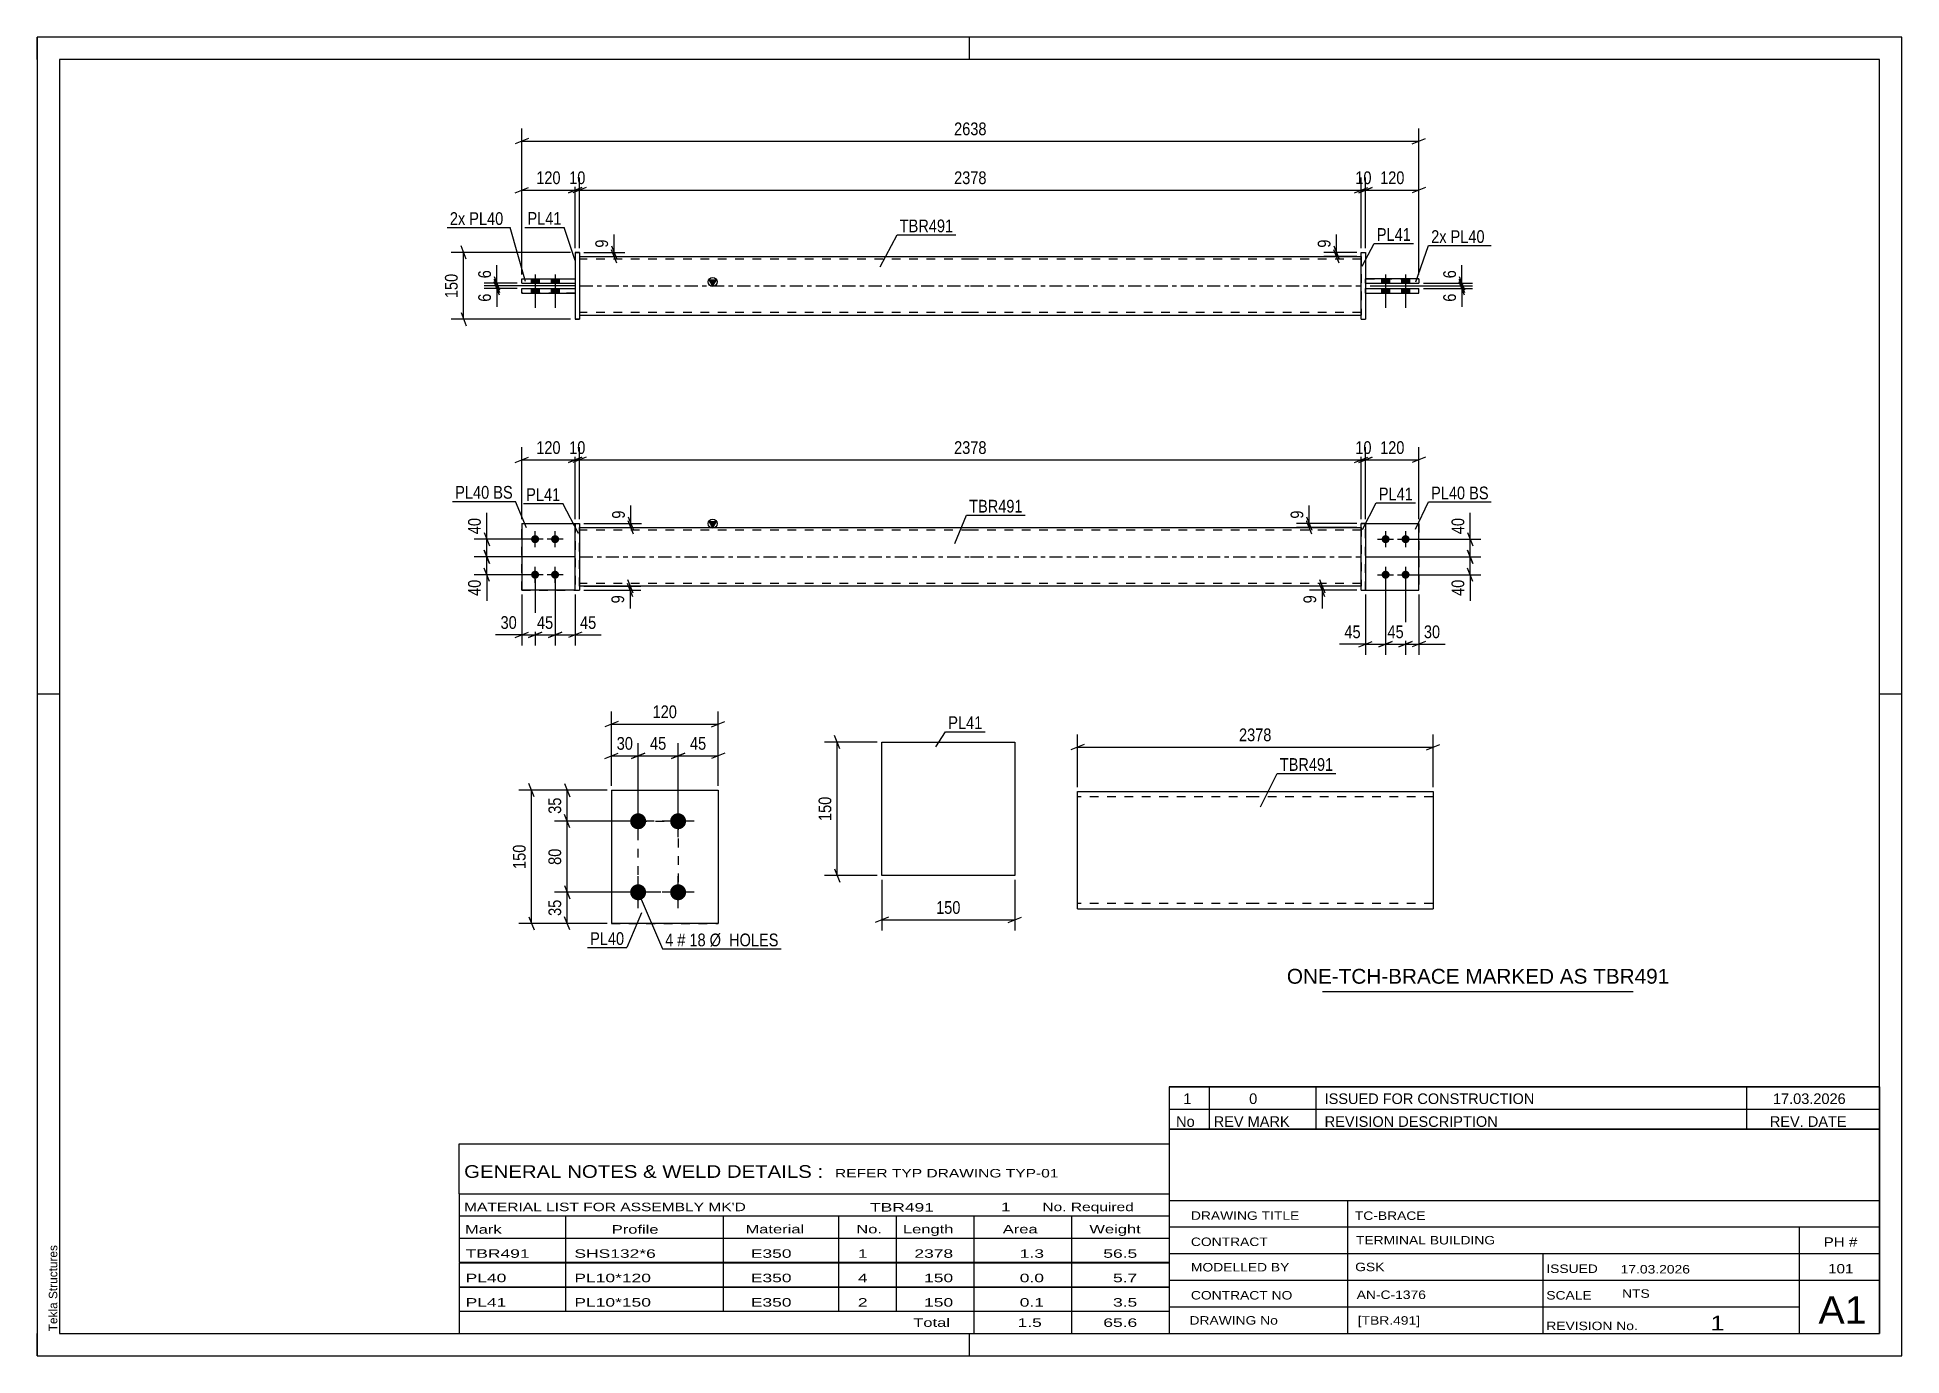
# Model space of a CAD drawing. Header units: millimetres. Extents: x 0 to 420, y 0 to 297.
import ezdxf

# ---------------------------------------------------------------- set-up
doc = ezdxf.new("R2010")
doc.units = ezdxf.units.MM
doc.linetypes.add('DXK_LINE_DOT2', pattern=[3.9198, 1.9599, -1.9599])
doc.linetypes.add('DXK_LINE_DOT3', pattern=[5.9187, 2.979, -0.9799, 0.9799, -0.9799])
doc.styles.add('Arial', font='ARIAL.TTF', dxfattribs={"height": 0.2})
doc.styles.add('Arial Narrow', font='ARIALN.TTF', dxfattribs={"height": 0.2})

# ---------------------------------------------------------------- blocks, each defined once
blk = doc.blocks.new('Unknown-582684500-1127')
at = {"color": 5, "linetype": 'Continuous'}
for p, q in [((420, 297), (0, 297)), ((0, 297), (0, 0)), ((0, 292), (0, 297)), ((210, 292), (210, 297)), ((420, 0), (420, 297)), ((415, 292), (5, 292)), ((5, 292), (5, 5)), ((415, 5), (415, 292)), ((5, 149), (0, 149)), ((420, 149), (415, 149)), ((0, 0), (0, 5)), ((5, 5), (415, 5)), ((210, 0), (210, 5)), ((0, 0), (420, 0))]:
    blk.add_line(p, q, dxfattribs=at)
at = {"color": 174, "linetype": 'Continuous', "style": 'Arial'}
blk.add_text('Tekla Structures', height=1.9102, rotation=90, dxfattribs=at).set_placement((4.5, 5.5))
blk = doc.blocks.new('Part-582684500-1392 - 1364')
at = {"color": 2, "linetype": 'Continuous'}
for p, q in [((109.14, 187.44), (121.14, 187.44)), ((109.14, 187.44), (109.14, 172.44)), ((121.14, 172.44), (109.14, 172.44)), ((109.14, 172.44), (109.14, 172.44))]:
    blk.add_line(p, q, dxfattribs=at)
at = {"color": 7, "linetype": 'DXK_LINE_DOT2'}
for p, q in [((109.14, 187.44), (121.14, 187.44)), ((121.14, 187.44), (121.14, 187.44)), ((121.14, 187.44), (121.14, 172.44)), ((109.14, 172.44), (121.14, 172.44))]:
    blk.add_line(p, q, dxfattribs=at)
blk = doc.blocks.new('Bolt-582684500-1413 - 1364')
at = {"linetype": 'Continuous'}
for points in [[(303.74, 184.84), (303.93, 184.82), (304.11, 184.76), (304.27, 184.67), (304.41, 184.54), (304.52, 184.39), (304.6, 184.22), (304.63, 184.03), (304.63, 183.85), (304.6, 183.66), (304.52, 183.49), (304.41, 183.34), (304.27, 183.21), (304.11, 183.12), (303.93, 183.06), (303.74, 183.04), (303.55, 183.06), (303.37, 183.12), (303.21, 183.21), (303.07, 183.34), (302.96, 183.49), (302.88, 183.66), (302.84, 183.85), (302.84, 184.03), (302.88, 184.22), (302.96, 184.39), (303.07, 184.54), (303.21, 184.67), (303.37, 184.76), (303.55, 184.82)], [(308.24, 184.84), (308.43, 184.82), (308.61, 184.76), (308.77, 184.67), (308.91, 184.54), (309.02, 184.39), (309.1, 184.22), (309.13, 184.03), (309.13, 183.85), (309.1, 183.66), (309.02, 183.49), (308.91, 183.34), (308.77, 183.21), (308.61, 183.12), (308.43, 183.06), (308.24, 183.04), (308.05, 183.06), (307.87, 183.12), (307.71, 183.21), (307.57, 183.34), (307.46, 183.49), (307.38, 183.66), (307.34, 183.85), (307.34, 184.03), (307.38, 184.22), (307.46, 184.39), (307.57, 184.54), (307.71, 184.67), (307.87, 184.76), (308.05, 184.82)], [(303.74, 176.84), (303.93, 176.82), (304.11, 176.76), (304.27, 176.67), (304.41, 176.54), (304.52, 176.39), (304.6, 176.22), (304.63, 176.03), (304.63, 175.85), (304.6, 175.66), (304.52, 175.49), (304.41, 175.34), (304.27, 175.21), (304.11, 175.12), (303.93, 175.06), (303.74, 175.04), (303.55, 175.06), (303.37, 175.12), (303.21, 175.21), (303.07, 175.34), (302.96, 175.49), (302.88, 175.66), (302.84, 175.85), (302.84, 176.03), (302.88, 176.22), (302.96, 176.39), (303.07, 176.54), (303.21, 176.67), (303.37, 176.76), (303.55, 176.82)], [(308.24, 176.84), (308.43, 176.82), (308.61, 176.76), (308.77, 176.67), (308.91, 176.54), (309.02, 176.39), (309.1, 176.22), (309.13, 176.03), (309.13, 175.85), (309.1, 175.66), (309.02, 175.49), (308.91, 175.34), (308.77, 175.21), (308.61, 175.12), (308.43, 175.06), (308.24, 175.04), (308.05, 175.06), (307.87, 175.12), (307.71, 175.21), (307.57, 175.34), (307.46, 175.49), (307.38, 175.66), (307.34, 175.85), (307.34, 176.03), (307.38, 176.22), (307.46, 176.39), (307.57, 176.54), (307.71, 176.67), (307.87, 176.76), (308.05, 176.82)]]:
    blk.add_hatch(color=1, dxfattribs=at).paths.add_polyline_path(points)
at = {"color": 1, "linetype": 'Continuous'}
for p, q in [((303.74, 185.74), (303.74, 182.14)), ((308.24, 185.74), (308.24, 182.14)), ((301.94, 183.94), (305.54, 183.94)), ((306.44, 183.94), (310.04, 183.94)), ((303.74, 177.74), (303.74, 174.14)), ((308.24, 177.74), (308.24, 174.14)), ((301.94, 175.94), (305.54, 175.94)), ((306.44, 175.94), (310.04, 175.94))]:
    blk.add_line(p, q, dxfattribs=at)
blk = doc.blocks.new('Part-582684500-1397 - 1364')
at = {"color": 7, "linetype": 'DXK_LINE_DOT2'}
for p, q in [((109.14, 187.44), (121.14, 187.44)), ((109.14, 187.44), (121.14, 187.44)), ((109.14, 172.44), (109.14, 187.44)), ((121.14, 187.44), (121.14, 187.44)), ((121.14, 187.44), (121.14, 172.44)), ((109.14, 172.44), (121.14, 172.44)), ((121.14, 172.44), (109.14, 172.44)), ((109.14, 172.44), (109.14, 172.44))]:
    blk.add_line(p, q, dxfattribs=at)
blk = doc.blocks.new('Part-582684500-1412 - 1364')
at = {"color": 2, "linetype": 'Continuous'}
for p, q in [((121.14, 187.44), (122.14, 187.44)), ((121.14, 172.44), (121.14, 187.44)), ((122.14, 187.44), (122.14, 187.44)), ((122.14, 187.44), (122.14, 172.44)), ((121.14, 172.44), (122.14, 172.44))]:
    blk.add_line(p, q, dxfattribs=at)
at = {"color": 7, "linetype": 'DXK_LINE_DOT2'}
for p, q in [((121.14, 187.44), (122.14, 187.44)), ((121.14, 172.44), (122.14, 172.44))]:
    blk.add_line(p, q, dxfattribs=at)
blk = doc.blocks.new('Bolt-582684500-1414 - 1364')
at = {"linetype": 'Continuous'}
for points in [[(112.14, 184.84), (112.33, 184.82), (112.51, 184.76), (112.67, 184.67), (112.81, 184.54), (112.92, 184.39), (113, 184.22), (113.03, 184.03), (113.03, 183.85), (113, 183.66), (112.92, 183.49), (112.81, 183.34), (112.67, 183.21), (112.51, 183.12), (112.33, 183.06), (112.14, 183.04), (111.95, 183.06), (111.77, 183.12), (111.61, 183.21), (111.47, 183.34), (111.36, 183.49), (111.28, 183.66), (111.24, 183.85), (111.24, 184.03), (111.28, 184.22), (111.36, 184.39), (111.47, 184.54), (111.61, 184.67), (111.77, 184.76), (111.95, 184.82)], [(116.64, 184.84), (116.83, 184.82), (117.01, 184.76), (117.17, 184.67), (117.31, 184.54), (117.42, 184.39), (117.5, 184.22), (117.53, 184.03), (117.53, 183.85), (117.5, 183.66), (117.42, 183.49), (117.31, 183.34), (117.17, 183.21), (117.01, 183.12), (116.83, 183.06), (116.64, 183.04), (116.45, 183.06), (116.27, 183.12), (116.11, 183.21), (115.97, 183.34), (115.86, 183.49), (115.78, 183.66), (115.74, 183.85), (115.74, 184.03), (115.78, 184.22), (115.86, 184.39), (115.97, 184.54), (116.11, 184.67), (116.27, 184.76), (116.45, 184.82)], [(112.14, 176.84), (112.33, 176.82), (112.51, 176.76), (112.67, 176.67), (112.81, 176.54), (112.92, 176.39), (113, 176.22), (113.03, 176.03), (113.03, 175.85), (113, 175.66), (112.92, 175.49), (112.81, 175.34), (112.67, 175.21), (112.51, 175.12), (112.33, 175.06), (112.14, 175.04), (111.95, 175.06), (111.77, 175.12), (111.61, 175.21), (111.47, 175.34), (111.36, 175.49), (111.28, 175.66), (111.24, 175.85), (111.24, 176.03), (111.28, 176.22), (111.36, 176.39), (111.47, 176.54), (111.61, 176.67), (111.77, 176.76), (111.95, 176.82)], [(116.64, 176.84), (116.83, 176.82), (117.01, 176.76), (117.17, 176.67), (117.31, 176.54), (117.42, 176.39), (117.5, 176.22), (117.53, 176.03), (117.53, 175.85), (117.5, 175.66), (117.42, 175.49), (117.31, 175.34), (117.17, 175.21), (117.01, 175.12), (116.83, 175.06), (116.64, 175.04), (116.45, 175.06), (116.27, 175.12), (116.11, 175.21), (115.97, 175.34), (115.86, 175.49), (115.78, 175.66), (115.74, 175.85), (115.74, 176.03), (115.78, 176.22), (115.86, 176.39), (115.97, 176.54), (116.11, 176.67), (116.27, 176.76), (116.45, 176.82)]]:
    blk.add_hatch(color=1, dxfattribs=at).paths.add_polyline_path(points)
at = {"color": 1, "linetype": 'Continuous'}
for p, q in [((112.14, 182.14), (112.14, 185.74)), ((116.64, 182.14), (116.64, 185.74)), ((113.94, 183.94), (110.34, 183.94)), ((118.44, 183.94), (114.84, 183.94)), ((112.14, 174.14), (112.14, 177.74)), ((116.64, 174.14), (116.64, 177.74)), ((113.94, 175.94), (110.34, 175.94)), ((118.44, 175.94), (114.84, 175.94))]:
    blk.add_line(p, q, dxfattribs=at)
blk = doc.blocks.new('Part-582684500-1424 - 1364')
at = {"color": 2, "linetype": 'Continuous'}
for p, q in [((299.24, 187.44), (298.24, 187.44)), ((298.24, 172.44), (298.24, 187.44)), ((299.24, 187.44), (299.24, 172.44)), ((298.24, 172.44), (298.24, 172.44)), ((298.24, 172.44), (299.24, 172.44))]:
    blk.add_line(p, q, dxfattribs=at)
at = {"color": 7, "linetype": 'DXK_LINE_DOT2'}
for p, q in [((298.24, 187.44), (298.24, 187.44)), ((298.24, 187.44), (299.24, 187.44)), ((299.24, 187.44), (299.24, 187.44)), ((298.24, 172.44), (299.24, 172.44))]:
    blk.add_line(p, q, dxfattribs=at)
blk = doc.blocks.new('Part-582684500-1439 - 1364')
at = {"linetype": 'Continuous'}
blk.add_hatch(color=2, dxfattribs=at).paths.add_polyline_path([(152.14, 186.54), (151.34, 187.94), (152.94, 187.94)])
at = {"color": 2, "linetype": 'Continuous'}
for p, q in [((122.14, 186.54), (210.14, 186.54)), ((152.14, 186.54), (151.34, 187.94)), ((151.34, 187.94), (152.94, 187.94)), ((152.94, 187.94), (152.14, 186.54)), ((210.24, 186.54), (298.24, 186.54)), ((210.14, 173.34), (122.14, 173.34)), ((298.24, 173.34), (210.24, 173.34))]:
    blk.add_line(p, q, dxfattribs=at)
at = {"color": 7, "linetype": 'DXK_LINE_DOT2'}
for p, q in [((122.14, 173.34), (122.14, 186.54)), ((210.14, 185.94), (122.14, 185.94)), ((298.24, 185.94), (210.24, 185.94)), ((298.24, 186.54), (298.24, 173.34)), ((210.14, 173.94), (122.14, 173.94)), ((298.24, 173.94), (210.24, 173.94))]:
    blk.add_line(p, q, dxfattribs=at)
at = {"color": 7, "linetype": 'DXK_LINE_DOT3'}
for p, q in [((122.14, 179.94), (210.14, 179.94)), ((210.24, 179.94), (298.24, 179.94))]:
    blk.add_line(p, q, dxfattribs=at)
at = {"color": 2, "linetype": 'Continuous'}
blk.add_circle((152.14, 187.44), 1, dxfattribs=at)
blk = doc.blocks.new('Part-582684500-1444 - 1364')
at = {"color": 2, "linetype": 'Continuous'}
for p, q in [((299.24, 187.44), (311.24, 187.44)), ((311.24, 187.44), (311.24, 187.44)), ((311.24, 172.44), (311.24, 187.44)), ((299.24, 172.44), (311.24, 172.44))]:
    blk.add_line(p, q, dxfattribs=at)
at = {"color": 7, "linetype": 'DXK_LINE_DOT2'}
for p, q in [((299.24, 187.44), (311.24, 187.44)), ((299.24, 172.44), (299.24, 187.44)), ((311.24, 187.44), (311.24, 187.44)), ((299.24, 172.44), (299.24, 172.44)), ((299.24, 172.44), (311.24, 172.44))]:
    blk.add_line(p, q, dxfattribs=at)
blk = doc.blocks.new('Part-582684500-1449 - 1364')
at = {"color": 7, "linetype": 'DXK_LINE_DOT2'}
for p, q in [((299.24, 187.44), (311.24, 187.44)), ((299.24, 172.44), (299.24, 187.44)), ((299.24, 187.44), (311.24, 187.44)), ((311.24, 187.44), (311.24, 187.44)), ((311.24, 187.44), (311.24, 172.44)), ((299.24, 172.44), (299.24, 172.44)), ((299.24, 172.44), (311.24, 172.44)), ((299.24, 172.44), (311.24, 172.44))]:
    blk.add_line(p, q, dxfattribs=at)
blk = doc.blocks.new('Part-582684500-1771 - 1745')
at = {"color": 2, "linetype": 'Continuous'}
for p, q in [((109.14, 240.39), (121.14, 240.39)), ((109.14, 239.39), (109.14, 240.39)), ((121.14, 240.39), (121.14, 239.39)), ((109.14, 239.39), (121.14, 239.39)), ((109.14, 239.39), (109.14, 239.39))]:
    blk.add_line(p, q, dxfattribs=at)
at = {"color": 7, "linetype": 'DXK_LINE_DOT2'}
for p, q in [((109.14, 240.39), (121.14, 240.39)), ((121.14, 239.39), (109.14, 239.39))]:
    blk.add_line(p, q, dxfattribs=at)
blk = doc.blocks.new('Part-582684500-1751 - 1745')
at = {"linetype": 'Continuous'}
blk.add_hatch(color=2, dxfattribs=at).paths.add_polyline_path([(152.14, 240.99), (151.34, 242.39), (152.94, 242.39)])
at = {"color": 2, "linetype": 'Continuous'}
for p, q in [((122.14, 247.59), (210.14, 247.59)), ((210.24, 247.59), (298.24, 247.59)), ((152.14, 240.99), (151.34, 242.39)), ((151.34, 242.39), (152.94, 242.39)), ((152.94, 242.39), (152.14, 240.99)), ((122.14, 234.39), (210.14, 234.39)), ((210.24, 234.39), (298.24, 234.39))]:
    blk.add_line(p, q, dxfattribs=at)
at = {"color": 7, "linetype": 'DXK_LINE_DOT2'}
for p, q in [((122.14, 247.59), (122.14, 234.39)), ((210.14, 246.99), (122.14, 246.99)), ((298.24, 246.99), (210.24, 246.99)), ((298.24, 247.59), (298.24, 234.39)), ((210.14, 234.99), (122.14, 234.99)), ((298.24, 234.99), (210.24, 234.99))]:
    blk.add_line(p, q, dxfattribs=at)
at = {"color": 7, "linetype": 'DXK_LINE_DOT3'}
for p, q in [((122.14, 240.99), (210.14, 240.99)), ((210.24, 240.99), (298.24, 240.99))]:
    blk.add_line(p, q, dxfattribs=at)
at = {"color": 2, "linetype": 'Continuous'}
blk.add_circle((152.14, 241.89), 1, dxfattribs=at)
blk = doc.blocks.new('Part-582684500-1756 - 1745')
at = {"color": 2, "linetype": 'Continuous'}
for p, q in [((299.24, 240.39), (311.24, 240.39)), ((299.24, 239.39), (299.24, 240.39)), ((311.24, 239.39), (311.24, 240.39)), ((299.24, 239.39), (299.24, 239.39)), ((299.24, 239.39), (311.24, 239.39))]:
    blk.add_line(p, q, dxfattribs=at)
at = {"color": 7, "linetype": 'DXK_LINE_DOT2'}
for p, q in [((299.24, 240.39), (311.24, 240.39)), ((299.24, 239.39), (311.24, 239.39))]:
    blk.add_line(p, q, dxfattribs=at)
blk = doc.blocks.new('Part-582684500-1761 - 1745')
at = {"color": 2, "linetype": 'Continuous'}
for p, q in [((311.24, 242.59), (299.24, 242.59)), ((299.24, 241.59), (299.24, 242.59)), ((299.24, 241.59), (299.24, 241.59)), ((299.24, 241.59), (311.24, 241.59)), ((311.24, 242.59), (311.24, 241.59))]:
    blk.add_line(p, q, dxfattribs=at)
at = {"color": 7, "linetype": 'DXK_LINE_DOT2'}
for p, q in [((299.24, 242.59), (299.24, 242.59)), ((299.24, 242.59), (311.24, 242.59)), ((299.24, 241.59), (311.24, 241.59)), ((311.24, 242.59), (311.24, 242.59))]:
    blk.add_line(p, q, dxfattribs=at)
blk = doc.blocks.new('Part-582684500-1766 - 1745')
at = {"color": 2, "linetype": 'Continuous'}
for p, q in [((298.24, 248.49), (298.24, 248.49)), ((298.24, 233.49), (298.24, 248.49)), ((298.24, 248.49), (299.24, 248.49)), ((299.24, 248.49), (299.24, 248.49)), ((299.24, 248.49), (299.24, 233.49)), ((298.24, 233.49), (299.24, 233.49)), ((298.24, 233.49), (298.24, 233.49)), ((299.24, 233.49), (299.24, 233.49))]:
    blk.add_line(p, q, dxfattribs=at)
at = {"color": 7, "linetype": 'DXK_LINE_DOT2'}
for p, q in [((298.24, 248.49), (298.24, 248.49)), ((298.24, 248.49), (299.24, 248.49)), ((298.24, 233.49), (299.24, 233.49))]:
    blk.add_line(p, q, dxfattribs=at)
blk = doc.blocks.new('Part-582684500-1776 - 1745')
at = {"color": 2, "linetype": 'Continuous'}
for p, q in [((109.14, 242.59), (121.14, 242.59)), ((109.14, 241.59), (109.14, 242.59)), ((109.14, 241.59), (121.14, 241.59)), ((109.14, 241.59), (109.14, 241.59)), ((121.14, 242.59), (121.14, 241.59))]:
    blk.add_line(p, q, dxfattribs=at)
at = {"color": 7, "linetype": 'DXK_LINE_DOT2'}
for p, q in [((109.14, 242.59), (121.14, 242.59)), ((109.14, 242.59), (109.14, 242.59)), ((109.14, 241.59), (121.14, 241.59)), ((121.14, 242.59), (121.14, 242.59))]:
    blk.add_line(p, q, dxfattribs=at)
blk = doc.blocks.new('Part-582684500-1781 - 1745')
at = {"color": 2, "linetype": 'Continuous'}
for p, q in [((121.14, 248.49), (122.14, 248.49)), ((121.14, 248.49), (121.14, 233.49)), ((122.14, 248.49), (122.14, 248.49)), ((122.14, 248.49), (122.14, 233.49)), ((122.14, 233.49), (121.14, 233.49)), ((121.14, 233.49), (121.14, 233.49))]:
    blk.add_line(p, q, dxfattribs=at)
at = {"color": 7, "linetype": 'DXK_LINE_DOT2'}
for p, q in [((122.14, 248.49), (121.14, 248.49)), ((122.14, 248.49), (122.14, 248.49)), ((121.14, 233.49), (122.14, 233.49))]:
    blk.add_line(p, q, dxfattribs=at)
blk = doc.blocks.new('Bolt-582684500-1782 - 1745')
at = {"linetype": 'Continuous'}
for points in [[(304.64, 242.59), (302.84, 242.59), (302.84, 241.59), (304.64, 241.59)], [(304.64, 242.59), (302.84, 242.59), (302.84, 241.59), (304.64, 241.59)], [(304.64, 240.39), (302.84, 240.39), (302.84, 239.39), (304.64, 239.39)], [(304.64, 240.39), (302.84, 240.39), (302.84, 239.39), (304.64, 239.39)], [(309.14, 242.59), (307.34, 242.59), (307.34, 241.59), (309.14, 241.59)], [(309.14, 242.59), (307.34, 242.59), (307.34, 241.59), (309.14, 241.59)], [(309.14, 240.39), (307.34, 240.39), (307.34, 239.39), (309.14, 239.39)], [(309.14, 240.39), (307.34, 240.39), (307.34, 239.39), (309.14, 239.39)]]:
    blk.add_hatch(color=1, dxfattribs=at).paths.add_polyline_path(points)
at = {"color": 1, "linetype": 'Continuous'}
for p, q in [((302.84, 242.59), (302.84, 241.59)), ((302.84, 242.59), (302.84, 241.59)), ((302.84, 240.39), (302.84, 239.39)), ((302.84, 240.39), (302.84, 239.39)), ((303.74, 243.59), (303.74, 236.09)), ((303.74, 243.59), (303.74, 236.09)), ((304.64, 242.59), (304.64, 241.59)), ((304.64, 242.59), (304.64, 241.59)), ((304.64, 240.39), (304.64, 239.39)), ((304.64, 240.39), (304.64, 239.39)), ((307.34, 242.59), (307.34, 241.59)), ((307.34, 242.59), (307.34, 241.59)), ((307.34, 240.39), (307.34, 239.39)), ((307.34, 240.39), (307.34, 239.39)), ((308.24, 243.59), (308.24, 236.09)), ((308.24, 243.59), (308.24, 236.09)), ((309.14, 242.59), (309.14, 241.59)), ((309.14, 242.59), (309.14, 241.59)), ((309.14, 240.39), (309.14, 239.39)), ((309.14, 240.39), (309.14, 239.39))]:
    blk.add_line(p, q, dxfattribs=at)
blk = doc.blocks.new('Bolt-582684500-1783 - 1745')
at = {"linetype": 'Continuous'}
for points in [[(111.24, 241.59), (113.04, 241.59), (113.04, 242.59), (111.24, 242.59)], [(111.24, 241.59), (113.04, 241.59), (113.04, 242.59), (111.24, 242.59)], [(111.24, 239.39), (113.04, 239.39), (113.04, 240.39), (111.24, 240.39)], [(111.24, 239.39), (113.04, 239.39), (113.04, 240.39), (111.24, 240.39)], [(115.74, 241.59), (117.54, 241.59), (117.54, 242.59), (115.74, 242.59)], [(115.74, 241.59), (117.54, 241.59), (117.54, 242.59), (115.74, 242.59)], [(115.74, 239.39), (117.54, 239.39), (117.54, 240.39), (115.74, 240.39)], [(115.74, 239.39), (117.54, 239.39), (117.54, 240.39), (115.74, 240.39)]]:
    blk.add_hatch(color=1, dxfattribs=at).paths.add_polyline_path(points)
at = {"color": 1, "linetype": 'Continuous'}
for p, q in [((111.24, 242.59), (111.24, 241.59)), ((111.24, 242.59), (111.24, 241.59)), ((111.24, 240.39), (111.24, 239.39)), ((111.24, 240.39), (111.24, 239.39)), ((112.14, 243.59), (112.14, 236.09)), ((112.14, 243.59), (112.14, 236.09)), ((113.04, 242.59), (113.04, 241.59)), ((113.04, 242.59), (113.04, 241.59)), ((113.04, 240.39), (113.04, 239.39)), ((113.04, 240.39), (113.04, 239.39)), ((115.74, 242.59), (115.74, 241.59)), ((115.74, 242.59), (115.74, 241.59)), ((115.74, 240.39), (115.74, 239.39)), ((115.74, 240.39), (115.74, 239.39)), ((116.64, 243.59), (116.64, 236.09)), ((116.64, 243.59), (116.64, 236.09)), ((117.54, 242.59), (117.54, 241.59)), ((117.54, 242.59), (117.54, 241.59)), ((117.54, 240.39), (117.54, 239.39)), ((117.54, 240.39), (117.54, 239.39))]:
    blk.add_line(p, q, dxfattribs=at)
blk = doc.blocks.new('Bolt-582684500-2085 - 2022')
at = {"linetype": 'Continuous'}
for points in [[(135.36, 122.2), (135.73, 122.16), (136.09, 122.04), (136.41, 121.85), (136.69, 121.6), (136.92, 121.3), (137.07, 120.95), (137.15, 120.58), (137.15, 120.21), (137.07, 119.84), (136.92, 119.5), (136.69, 119.19), (136.41, 118.94), (136.09, 118.75), (135.73, 118.63), (135.36, 118.6), (134.98, 118.63), (134.62, 118.75), (134.3, 118.94), (134.02, 119.19), (133.8, 119.5), (133.64, 119.84), (133.57, 120.21), (133.57, 120.58), (133.64, 120.95), (133.8, 121.3), (134.02, 121.6), (134.3, 121.85), (134.62, 122.04), (134.98, 122.16)], [(144.36, 122.2), (144.73, 122.16), (145.09, 122.04), (145.41, 121.85), (145.69, 121.6), (145.92, 121.3), (146.07, 120.95), (146.15, 120.58), (146.15, 120.21), (146.07, 119.84), (145.92, 119.5), (145.69, 119.19), (145.41, 118.94), (145.09, 118.75), (144.73, 118.63), (144.36, 118.6), (143.98, 118.63), (143.62, 118.75), (143.3, 118.94), (143.02, 119.19), (142.8, 119.5), (142.64, 119.84), (142.57, 120.21), (142.57, 120.58), (142.64, 120.95), (142.8, 121.3), (143.02, 121.6), (143.3, 121.85), (143.62, 122.04), (143.98, 122.16)], [(135.36, 106.2), (135.73, 106.16), (136.09, 106.04), (136.41, 105.85), (136.69, 105.6), (136.92, 105.3), (137.07, 104.95), (137.15, 104.58), (137.15, 104.21), (137.07, 103.84), (136.92, 103.5), (136.69, 103.19), (136.41, 102.94), (136.09, 102.75), (135.73, 102.63), (135.36, 102.6), (134.98, 102.63), (134.62, 102.75), (134.3, 102.94), (134.02, 103.19), (133.8, 103.5), (133.64, 103.84), (133.57, 104.21), (133.57, 104.58), (133.64, 104.95), (133.8, 105.3), (134.02, 105.6), (134.3, 105.85), (134.62, 106.04), (134.98, 106.16)], [(144.36, 106.2), (144.73, 106.16), (145.09, 106.04), (145.41, 105.85), (145.69, 105.6), (145.92, 105.3), (146.07, 104.95), (146.15, 104.58), (146.15, 104.21), (146.07, 103.84), (145.92, 103.5), (145.69, 103.19), (145.41, 102.94), (145.09, 102.75), (144.73, 102.63), (144.36, 102.6), (143.98, 102.63), (143.62, 102.75), (143.3, 102.94), (143.02, 103.19), (142.8, 103.5), (142.64, 103.84), (142.57, 104.21), (142.57, 104.58), (142.64, 104.95), (142.8, 105.3), (143.02, 105.6), (143.3, 105.85), (143.62, 106.04), (143.98, 106.16)]]:
    blk.add_hatch(color=1, dxfattribs=at).paths.add_polyline_path(points)
at = {"color": 1, "linetype": 'Continuous'}
for p, q in [((135.36, 116.8), (135.36, 124)), ((144.36, 116.8), (144.36, 124)), ((138.96, 120.4), (131.76, 120.4)), ((147.96, 120.4), (140.76, 120.4)), ((135.36, 100.8), (135.36, 108)), ((144.36, 100.8), (144.36, 108)), ((138.96, 104.4), (131.76, 104.4)), ((147.96, 104.4), (140.76, 104.4))]:
    blk.add_line(p, q, dxfattribs=at)
blk = doc.blocks.new('Part-582684500-2090 - 2022')
at = {"color": 2, "linetype": 'Continuous'}
for p, q in [((129.36, 127.4), (153.36, 127.4)), ((129.36, 127.4), (129.36, 97.4)), ((153.36, 127.4), (153.36, 127.4)), ((153.36, 127.4), (153.36, 97.4)), ((153.36, 97.4), (129.36, 97.4)), ((129.36, 97.4), (129.36, 97.4))]:
    blk.add_line(p, q, dxfattribs=at)
at = {"color": 7, "linetype": 'DXK_LINE_DOT2'}
for p, q in [((129.36, 127.4), (153.36, 127.4)), ((153.36, 127.4), (153.36, 127.4)), ((129.36, 97.4), (153.36, 97.4))]:
    blk.add_line(p, q, dxfattribs=at)
blk = doc.blocks.new('Part-582684500-2237 - 2231')
at = {"color": 2, "linetype": 'Continuous'}
for p, q in [((190.22, 108.19), (190.23, 138.19)), ((190.23, 138.19), (220.23, 138.19)), ((220.23, 138.19), (220.22, 108.19)), ((220.22, 108.19), (190.22, 108.19))]:
    blk.add_line(p, q, dxfattribs=at)
blk = doc.blocks.new('Part-582684500-2260 - 2254')
at = {"color": 2, "linetype": 'Continuous'}
for p, q in [((234.32, 103.08), (234.32, 127.08)), ((234.32, 127.08), (274.32, 127.08)), ((274.42, 127.08), (314.42, 127.08)), ((314.42, 127.08), (314.42, 100.68)), ((234.32, 101.38), (234.32, 103.08)), ((234.32, 100.86), (234.32, 101.38)), ((234.32, 100.68), (234.32, 100.86)), ((234.32, 100.68), (274.32, 100.68)), ((274.42, 100.68), (314.42, 100.68))]:
    blk.add_line(p, q, dxfattribs=at)
at = {"color": 7, "linetype": 'DXK_LINE_DOT2'}
for p, q in [((274.32, 125.88), (234.32, 125.88)), ((314.42, 125.88), (274.42, 125.88)), ((234.32, 102.16), (234.32, 103.08)), ((234.32, 101.38), (234.32, 102.62)), ((234.32, 101.88), (234.32, 101.97)), ((234.32, 101.88), (234.32, 101.97)), ((274.32, 101.88), (234.32, 101.88)), ((314.42, 101.88), (274.42, 101.88)), ((314.42, 101.88), (314.42, 101.97))]:
    blk.add_line(p, q, dxfattribs=at)
blk = doc.blocks.new('Rectangle-582684500-2216 - 2022')
at = {"color": 1, "linetype": 'DXK_LINE_DOT2'}
blk.add_lwpolyline([(135.36, 120.4), (144.36, 120.4), (144.36, 104.4), (135.36, 104.4), (135.36, 120.4)], close=True, dxfattribs=at)
blk = doc.blocks.new('StraightDimension-582684500-1681 - 1364')
at = {"color": 7, "linetype": 'Continuous'}
for p, q in [((322.2, 181.44), (323.4, 178.44)), ((299.24, 179.94), (325.2, 179.94)), ((323.4, 174.44), (322.2, 177.44)), ((322.8, 175.94), (322.8, 179.94)), ((309.24, 175.94), (325.2, 175.94))]:
    blk.add_line(p, q, dxfattribs=at)
at = {"color": 0}
blk.add_wipeout([(322.05, 175.41), (317.85, 175.41), (317.85, 170.56), (322.05, 170.56)], dxfattribs=at)
at = {"color": 7, "linetype": 'Continuous'}
blk.add_line((322.8, 175.94), (322.8, 170.03), dxfattribs=at)
blk.add_line((322.8, 175.94), (322.8, 170.03), dxfattribs=at)
at = {"color": 3, "style": 'Arial Narrow'}
blk.add_text('40', height=2.863, rotation=90.0002, dxfattribs=at).set_placement((321.45, 171.16))
blk = doc.blocks.new('StraightDimension-582684500-1601 - 1364')
at = {"color": 7, "linetype": 'Continuous'}
for p, q in [((100.66, 185.44), (101.86, 182.44)), ((111.14, 183.94), (98.41, 183.94)), ((101.86, 178.44), (100.66, 181.44)), ((101.26, 179.94), (101.26, 183.94)), ((121.14, 179.94), (98.41, 179.94))]:
    blk.add_line(p, q, dxfattribs=at)
at = {"color": 0}
blk.add_wipeout([(100.51, 189.32), (96.31, 189.32), (96.31, 184.46), (100.51, 184.46)], dxfattribs=at)
at = {"color": 7, "linetype": 'Continuous'}
blk.add_line((101.26, 183.94), (101.26, 189.85), dxfattribs=at)
blk.add_line((101.26, 183.94), (101.26, 189.85), dxfattribs=at)
at = {"color": 3, "style": 'Arial Narrow'}
blk.add_text('40', height=2.863, rotation=90.0002, dxfattribs=at).set_placement((99.91, 185.06))
blk = doc.blocks.new('StraightDimension-582684500-1572 - 1364')
at = {"color": 7, "linetype": 'Continuous'}
for p, q in [((112.14, 174.94), (112.14, 159.98)), ((109.14, 171.44), (109.14, 159.98)), ((107.64, 161.78), (110.64, 162.98)), ((109.14, 162.38), (112.14, 162.38)), ((113.64, 162.98), (110.64, 161.78))]:
    blk.add_line(p, q, dxfattribs=at)
at = {"color": 0}
blk.add_wipeout([(108.61, 163.13), (108.61, 167.33), (103.76, 167.33), (103.76, 163.13)], dxfattribs=at)
at = {"color": 7, "linetype": 'Continuous'}
blk.add_line((109.14, 162.38), (103.23, 162.38), dxfattribs=at)
blk.add_line((109.14, 162.38), (103.23, 162.38), dxfattribs=at)
at = {"color": 3, "style": 'Arial Narrow'}
blk.add_text('30', height=2.863, dxfattribs=at).set_placement((104.36, 163.73))
blk = doc.blocks.new('StraightDimension-582684500-1565 - 1364')
at = {"color": 7, "linetype": 'Continuous'}
for p, q in [((112.14, 174.94), (112.14, 159.98)), ((116.64, 174.94), (116.64, 159.98)), ((110.64, 161.78), (113.64, 162.98)), ((112.14, 162.38), (116.64, 162.38)), ((118.14, 162.98), (115.14, 161.78))]:
    blk.add_line(p, q, dxfattribs=at)
at = {"color": 0}
blk.add_wipeout([(116.82, 163.13), (116.82, 167.33), (111.96, 167.33), (111.96, 163.13)], dxfattribs=at)
at = {"color": 3, "style": 'Arial Narrow'}
blk.add_text('45', height=2.863, dxfattribs=at).set_placement((112.56, 163.73))
blk = doc.blocks.new('StraightDimension-582684500-1458 - 1364')
at = {"color": 7, "linetype": 'Continuous'}
for p, q in [((107.64, 201.19), (110.64, 202.39)), ((109.14, 188.44), (109.14, 204.64)), ((109.14, 201.79), (121.14, 201.79)), ((122.64, 202.39), (119.64, 201.19)), ((121.14, 188.44), (121.14, 204.64))]:
    blk.add_line(p, q, dxfattribs=at)
at = {"color": 0}
blk.add_wipeout([(118.48, 202.54), (118.48, 206.74), (111.8, 206.74), (111.8, 202.54)], dxfattribs=at)
at = {"color": 3, "style": 'Arial Narrow'}
blk.add_text('120', height=2.863, dxfattribs=at).set_placement((112.4, 203.14))
blk = doc.blocks.new('StraightDimension-582684500-1485 - 1364')
at = {"color": 7, "linetype": 'Continuous'}
for p, q in [((119.64, 201.19), (122.64, 202.39)), ((123.64, 202.39), (120.64, 201.19)), ((121.14, 188.44), (121.14, 204.64)), ((121.14, 201.79), (122.14, 201.79)), ((122.14, 188.44), (122.14, 204.64))]:
    blk.add_line(p, q, dxfattribs=at)
at = {"color": 0}
blk.add_wipeout([(124.07, 202.54), (124.07, 206.74), (119.21, 206.74), (119.21, 202.54)], dxfattribs=at)
at = {"color": 3, "style": 'Arial Narrow'}
blk.add_text('10', height=2.863, dxfattribs=at).set_placement((119.81, 203.14))
blk = doc.blocks.new('StraightDimension-582684500-1502 - 1364')
at = {"color": 7, "linetype": 'Continuous'}
for p, q in [((123.64, 202.39), (120.64, 201.19)), ((122.14, 188.44), (122.14, 204.64)), ((122.14, 201.79), (298.24, 201.79)), ((296.74, 201.19), (299.74, 202.39)), ((298.24, 188.44), (298.24, 204.64))]:
    blk.add_line(p, q, dxfattribs=at)
at = {"color": 0}
blk.add_wipeout([(214.45, 202.54), (214.45, 206.74), (205.93, 206.74), (205.93, 202.54)], dxfattribs=at)
at = {"color": 3, "style": 'Arial Narrow'}
blk.add_text('2378', height=2.863, dxfattribs=at).set_placement((206.53, 203.14))
blk = doc.blocks.new('StraightDimension-582684500-1511 - 1364')
at = {"color": 7, "linetype": 'Continuous'}
for p, q in [((296.74, 201.19), (299.74, 202.39)), ((300.74, 202.39), (297.74, 201.19)), ((298.24, 188.44), (298.24, 204.64)), ((298.24, 201.79), (299.24, 201.79)), ((299.24, 188.44), (299.24, 204.64))]:
    blk.add_line(p, q, dxfattribs=at)
at = {"color": 0}
blk.add_wipeout([(301.17, 202.54), (301.17, 206.74), (296.31, 206.74), (296.31, 202.54)], dxfattribs=at)
at = {"color": 3, "style": 'Arial Narrow'}
blk.add_text('10', height=2.863, dxfattribs=at).set_placement((296.91, 203.14))
blk = doc.blocks.new('StraightDimension-582684500-1529 - 1364')
at = {"color": 7, "linetype": 'Continuous'}
for p, q in [((297.74, 201.19), (300.74, 202.39)), ((299.24, 188.44), (299.24, 204.64)), ((299.24, 201.79), (311.24, 201.79)), ((312.74, 202.39), (309.74, 201.19)), ((311.24, 188.44), (311.24, 204.64))]:
    blk.add_line(p, q, dxfattribs=at)
at = {"color": 0}
blk.add_wipeout([(308.58, 202.54), (308.58, 206.74), (301.9, 206.74), (301.9, 202.54)], dxfattribs=at)
at = {"color": 3, "style": 'Arial Narrow'}
blk.add_text('120', height=2.863, dxfattribs=at).set_placement((302.5, 203.14))
blk = doc.blocks.new('StraightDimension-582684500-1552 - 1364')
at = {"color": 7, "linetype": 'Continuous'}
for p, q in [((116.64, 174.94), (116.64, 159.98)), ((121.14, 171.44), (121.14, 159.98)), ((115.14, 161.78), (118.14, 162.98)), ((116.64, 162.38), (121.14, 162.38)), ((122.64, 162.98), (119.64, 161.78))]:
    blk.add_line(p, q, dxfattribs=at)
at = {"color": 0}
blk.add_wipeout([(126.52, 163.13), (126.52, 167.33), (121.66, 167.33), (121.66, 163.13)], dxfattribs=at)
at = {"color": 7, "linetype": 'Continuous'}
blk.add_line((121.14, 162.38), (127.05, 162.38), dxfattribs=at)
blk.add_line((121.14, 162.38), (127.05, 162.38), dxfattribs=at)
at = {"color": 3, "style": 'Arial Narrow'}
blk.add_text('45', height=2.863, dxfattribs=at).set_placement((122.26, 163.73))
blk = doc.blocks.new('StraightDimension-582684500-1583 - 1364')
at = {"color": 7, "linetype": 'Continuous'}
for p, q in [((123.14, 173.34), (135.94, 173.34)), ((123.14, 172.44), (135.94, 172.44)), ((132.94, 174.84), (134.14, 171.84)), ((134.14, 170.94), (132.94, 173.94)), ((133.54, 172.44), (133.54, 173.34))]:
    blk.add_line(p, q, dxfattribs=at)
at = {"color": 0}
blk.add_wipeout([(132.79, 171.91), (128.59, 171.91), (128.59, 168.89), (132.79, 168.89)], dxfattribs=at)
at = {"color": 7, "linetype": 'Continuous'}
blk.add_line((133.54, 172.44), (133.54, 168.36), dxfattribs=at)
blk.add_line((133.54, 172.44), (133.54, 168.36), dxfattribs=at)
at = {"color": 3, "style": 'Arial Narrow'}
blk.add_text('9', height=2.86, rotation=90.0002, dxfattribs=at).set_placement((132.19, 169.49))
blk = doc.blocks.new('StraightDimension-582684500-1592 - 1364')
at = {"color": 7, "linetype": 'Continuous'}
for p, q in [((123.14, 187.44), (136.1, 187.44)), ((123.14, 186.54), (136.1, 186.54)), ((133.1, 188.94), (134.3, 185.94)), ((134.3, 185.04), (133.1, 188.04)), ((133.7, 186.54), (133.7, 187.44))]:
    blk.add_line(p, q, dxfattribs=at)
at = {"color": 0}
blk.add_wipeout([(132.95, 190.99), (128.75, 190.99), (128.75, 187.96), (132.95, 187.96)], dxfattribs=at)
at = {"color": 7, "linetype": 'Continuous'}
blk.add_line((133.7, 187.44), (133.7, 191.52), dxfattribs=at)
blk.add_line((133.7, 187.44), (133.7, 191.52), dxfattribs=at)
at = {"color": 3, "style": 'Arial Narrow'}
blk.add_text('9', height=2.86, rotation=90.0002, dxfattribs=at).set_placement((132.35, 188.56))
blk = doc.blocks.new('StraightDimension-582684500-1618 - 1364')
at = {"color": 7, "linetype": 'Continuous'}
for p, q in [((100.66, 181.44), (101.86, 178.44)), ((121.14, 179.94), (98.41, 179.94)), ((101.86, 174.44), (100.66, 177.44)), ((101.26, 175.94), (101.26, 179.94)), ((111.14, 175.94), (98.41, 175.94))]:
    blk.add_line(p, q, dxfattribs=at)
at = {"color": 0}
blk.add_wipeout([(100.51, 175.41), (96.31, 175.41), (96.31, 170.56), (100.51, 170.56)], dxfattribs=at)
at = {"color": 7, "linetype": 'Continuous'}
blk.add_line((101.26, 175.94), (101.26, 170.03), dxfattribs=at)
blk.add_line((101.26, 175.94), (101.26, 170.03), dxfattribs=at)
at = {"color": 3, "style": 'Arial Narrow'}
blk.add_text('40', height=2.863, rotation=90.0002, dxfattribs=at).set_placement((99.91, 171.16))
blk = doc.blocks.new('StraightDimension-582684500-1632 - 1364')
at = {"color": 7, "linetype": 'Continuous'}
for p, q in [((297.24, 173.34), (286.59, 173.34)), ((297.24, 172.44), (286.59, 172.44)), ((288.84, 174.84), (290.04, 171.84)), ((290.04, 170.94), (288.84, 173.94)), ((289.44, 172.44), (289.44, 173.34))]:
    blk.add_line(p, q, dxfattribs=at)
at = {"color": 0}
blk.add_wipeout([(288.69, 171.91), (284.49, 171.91), (284.49, 168.89), (288.69, 168.89)], dxfattribs=at)
at = {"color": 7, "linetype": 'Continuous'}
blk.add_line((289.44, 172.44), (289.44, 168.36), dxfattribs=at)
blk.add_line((289.44, 172.44), (289.44, 168.36), dxfattribs=at)
at = {"color": 3, "style": 'Arial Narrow'}
blk.add_text('9', height=2.86, rotation=90.0002, dxfattribs=at).set_placement((288.09, 169.49))
blk = doc.blocks.new('StraightDimension-582684500-1641 - 1364')
at = {"color": 7, "linetype": 'Continuous'}
for p, q in [((308.24, 174.94), (308.24, 157.89)), ((311.24, 171.44), (311.24, 157.89)), ((306.74, 159.69), (309.74, 160.89)), ((308.24, 160.29), (311.24, 160.29)), ((312.74, 160.89), (309.74, 159.69))]:
    blk.add_line(p, q, dxfattribs=at)
at = {"color": 0}
blk.add_wipeout([(316.62, 161.04), (316.62, 165.24), (311.76, 165.24), (311.76, 161.04)], dxfattribs=at)
at = {"color": 7, "linetype": 'Continuous'}
blk.add_line((311.24, 160.29), (317.15, 160.29), dxfattribs=at)
blk.add_line((311.24, 160.29), (317.15, 160.29), dxfattribs=at)
at = {"color": 3, "style": 'Arial Narrow'}
blk.add_text('30', height=2.863, dxfattribs=at).set_placement((312.36, 161.64))
blk = doc.blocks.new('StraightDimension-582684500-1654 - 1364')
at = {"color": 7, "linetype": 'Continuous'}
for p, q in [((303.74, 174.94), (303.74, 157.89)), ((308.24, 174.94), (308.24, 157.89)), ((302.24, 159.69), (305.24, 160.89)), ((303.74, 160.29), (308.24, 160.29)), ((309.74, 160.89), (306.74, 159.69))]:
    blk.add_line(p, q, dxfattribs=at)
at = {"color": 0}
blk.add_wipeout([(308.42, 161.04), (308.42, 165.24), (303.56, 165.24), (303.56, 161.04)], dxfattribs=at)
at = {"color": 3, "style": 'Arial Narrow'}
blk.add_text('45', height=2.863, dxfattribs=at).set_placement((304.16, 161.64))
blk = doc.blocks.new('StraightDimension-582684500-1664 - 1364')
at = {"color": 7, "linetype": 'Continuous'}
for p, q in [((303.74, 174.94), (303.74, 157.89)), ((299.24, 171.44), (299.24, 157.89)), ((297.74, 159.69), (300.74, 160.89)), ((299.24, 160.29), (303.74, 160.29)), ((305.24, 160.89), (302.24, 159.69))]:
    blk.add_line(p, q, dxfattribs=at)
at = {"color": 0}
blk.add_wipeout([(298.71, 161.04), (298.71, 165.24), (293.86, 165.24), (293.86, 161.04)], dxfattribs=at)
at = {"color": 7, "linetype": 'Continuous'}
blk.add_line((299.24, 160.29), (293.33, 160.29), dxfattribs=at)
blk.add_line((299.24, 160.29), (293.33, 160.29), dxfattribs=at)
at = {"color": 3, "style": 'Arial Narrow'}
blk.add_text('45', height=2.863, dxfattribs=at).set_placement((294.46, 161.64))
blk = doc.blocks.new('StraightDimension-582684500-1694 - 1364')
at = {"color": 7, "linetype": 'Continuous'}
for p, q in [((322.2, 185.44), (323.4, 182.44)), ((309.24, 183.94), (325.2, 183.94)), ((323.4, 178.44), (322.2, 181.44)), ((322.8, 179.94), (322.8, 183.94)), ((299.24, 179.94), (325.2, 179.94))]:
    blk.add_line(p, q, dxfattribs=at)
at = {"color": 0}
blk.add_wipeout([(322.05, 189.32), (317.85, 189.32), (317.85, 184.46), (322.05, 184.46)], dxfattribs=at)
at = {"color": 7, "linetype": 'Continuous'}
blk.add_line((322.8, 183.94), (322.8, 189.85), dxfattribs=at)
blk.add_line((322.8, 183.94), (322.8, 189.85), dxfattribs=at)
at = {"color": 3, "style": 'Arial Narrow'}
blk.add_text('40', height=2.863, rotation=90.0002, dxfattribs=at).set_placement((321.45, 185.06))
blk = doc.blocks.new('StraightDimension-582684500-1708 - 1364')
at = {"color": 7, "linetype": 'Continuous'}
for p, q in [((297.24, 187.44), (283.7, 187.44)), ((297.24, 186.54), (283.7, 186.54)), ((285.95, 188.94), (287.15, 185.94)), ((287.15, 185.04), (285.95, 188.04)), ((286.55, 186.54), (286.55, 187.44))]:
    blk.add_line(p, q, dxfattribs=at)
at = {"color": 0}
blk.add_wipeout([(285.8, 190.99), (281.6, 190.99), (281.6, 187.96), (285.8, 187.96)], dxfattribs=at)
at = {"color": 7, "linetype": 'Continuous'}
blk.add_line((286.55, 187.44), (286.55, 191.52), dxfattribs=at)
blk.add_line((286.55, 187.44), (286.55, 191.52), dxfattribs=at)
at = {"color": 3, "style": 'Arial Narrow'}
blk.add_text('9', height=2.86, rotation=90.0002, dxfattribs=at).set_placement((285.2, 188.56))
blk = doc.blocks.new('StraightDimension-582684500-1833 - 1745')
at = {"color": 7, "linetype": 'Continuous'}
for p, q in [((121.14, 240.99), (100.7, 240.99)), ((108.14, 240.39), (100.7, 240.39)), ((102.95, 242.49), (104.15, 239.49)), ((104.15, 238.89), (102.95, 241.89)), ((103.55, 240.39), (103.55, 240.99))]:
    blk.add_line(p, q, dxfattribs=at)
at = {"color": 0}
blk.add_wipeout([(102.8, 239.86), (98.6, 239.86), (98.6, 236.83), (102.8, 236.83)], dxfattribs=at)
at = {"color": 7, "linetype": 'Continuous'}
blk.add_line((103.55, 240.39), (103.55, 236.31), dxfattribs=at)
blk.add_line((103.55, 240.39), (103.55, 236.31), dxfattribs=at)
at = {"color": 3, "style": 'Arial Narrow'}
blk.add_text('6', height=2.86, rotation=90.0002, dxfattribs=at).set_placement((102.2, 237.43))
blk = doc.blocks.new('StraightDimension-582684500-1882 - 1745')
at = {"color": 7, "linetype": 'Continuous'}
for p, q in [((109.14, 243.59), (109.14, 265.43)), ((121.14, 249.49), (121.14, 265.43)), ((107.64, 261.98), (110.64, 263.18)), ((109.14, 262.58), (121.14, 262.58)), ((122.64, 263.18), (119.64, 261.98))]:
    blk.add_line(p, q, dxfattribs=at)
at = {"color": 0}
blk.add_wipeout([(118.48, 263.33), (118.48, 267.53), (111.8, 267.53), (111.8, 263.33)], dxfattribs=at)
at = {"color": 3, "style": 'Arial Narrow'}
blk.add_text('120', height=2.863, dxfattribs=at).set_placement((112.4, 263.93))
blk = doc.blocks.new('StraightDimension-582684500-1902 - 1745')
at = {"color": 7, "linetype": 'Continuous'}
for p, q in [((298.24, 249.49), (298.24, 265.43)), ((299.24, 249.49), (299.24, 265.43)), ((296.74, 261.98), (299.74, 263.18)), ((300.74, 263.18), (297.74, 261.98)), ((298.24, 262.58), (299.24, 262.58))]:
    blk.add_line(p, q, dxfattribs=at)
at = {"color": 0}
blk.add_wipeout([(301.17, 263.33), (301.17, 267.53), (296.31, 267.53), (296.31, 263.33)], dxfattribs=at)
at = {"color": 3, "style": 'Arial Narrow'}
blk.add_text('10', height=2.863, dxfattribs=at).set_placement((296.91, 263.93))
blk = doc.blocks.new('StraightDimension-582684500-1787 - 1745')
at = {"color": 7, "linetype": 'Continuous'}
for p, q in [((297.24, 248.49), (289.81, 248.49)), ((292.06, 249.99), (293.26, 246.99)), ((293.26, 246.09), (292.06, 249.09)), ((292.66, 247.59), (292.66, 248.49)), ((297.24, 247.59), (289.81, 247.59))]:
    blk.add_line(p, q, dxfattribs=at)
at = {"color": 0}
blk.add_wipeout([(291.91, 252.04), (287.71, 252.04), (287.71, 249.01), (291.91, 249.01)], dxfattribs=at)
at = {"color": 7, "linetype": 'Continuous'}
blk.add_line((292.66, 248.49), (292.66, 252.56), dxfattribs=at)
blk.add_line((292.66, 248.49), (292.66, 252.56), dxfattribs=at)
at = {"color": 3, "style": 'Arial Narrow'}
blk.add_text('9', height=2.86, rotation=90.0002, dxfattribs=at).set_placement((291.31, 249.61))
blk = doc.blocks.new('StraightDimension-582684500-1798 - 1745')
at = {"color": 7, "linetype": 'Continuous'}
for p, q in [((300.24, 240.99), (323.34, 240.99)), ((312.24, 240.39), (323.34, 240.39)), ((320.34, 242.49), (321.54, 239.49)), ((321.54, 238.89), (320.34, 241.89)), ((320.94, 240.39), (320.94, 240.99))]:
    blk.add_line(p, q, dxfattribs=at)
at = {"color": 0}
blk.add_wipeout([(320.19, 239.86), (315.99, 239.86), (315.99, 236.83), (320.19, 236.83)], dxfattribs=at)
at = {"color": 7, "linetype": 'Continuous'}
blk.add_line((320.94, 240.39), (320.94, 236.31), dxfattribs=at)
blk.add_line((320.94, 240.39), (320.94, 236.31), dxfattribs=at)
at = {"color": 3, "style": 'Arial Narrow'}
blk.add_text('6', height=2.86, rotation=90.0002, dxfattribs=at).set_placement((319.59, 237.43))
blk = doc.blocks.new('StraightDimension-582684500-1807 - 1745')
at = {"color": 7, "linetype": 'Continuous'}
for p, q in [((300.24, 240.99), (323.34, 240.99)), ((312.24, 241.59), (323.34, 241.59)), ((320.34, 243.09), (321.54, 240.09)), ((321.54, 239.49), (320.34, 242.49)), ((320.94, 240.99), (320.94, 241.59))]:
    blk.add_line(p, q, dxfattribs=at)
at = {"color": 0}
blk.add_wipeout([(320.19, 245.14), (315.99, 245.14), (315.99, 242.11), (320.19, 242.11)], dxfattribs=at)
at = {"color": 7, "linetype": 'Continuous'}
blk.add_line((320.94, 241.59), (320.94, 245.66), dxfattribs=at)
blk.add_line((320.94, 241.59), (320.94, 245.66), dxfattribs=at)
at = {"color": 3, "style": 'Arial Narrow'}
blk.add_text('6', height=2.86, rotation=90.0002, dxfattribs=at).set_placement((319.59, 242.71))
blk = doc.blocks.new('StraightDimension-582684500-1817 - 1745')
at = {"color": 7, "linetype": 'Continuous'}
for p, q in [((108.14, 241.59), (100.7, 241.59)), ((121.14, 240.99), (100.7, 240.99)), ((102.95, 243.09), (104.15, 240.09)), ((104.15, 239.49), (102.95, 242.49)), ((103.55, 240.99), (103.55, 241.59))]:
    blk.add_line(p, q, dxfattribs=at)
at = {"color": 0}
blk.add_wipeout([(102.8, 245.14), (98.6, 245.14), (98.6, 242.11), (102.8, 242.11)], dxfattribs=at)
at = {"color": 7, "linetype": 'Continuous'}
blk.add_line((103.55, 241.59), (103.55, 245.66), dxfattribs=at)
blk.add_line((103.55, 241.59), (103.55, 245.66), dxfattribs=at)
at = {"color": 3, "style": 'Arial Narrow'}
blk.add_text('6', height=2.86, rotation=90.0002, dxfattribs=at).set_placement((102.2, 242.71))
blk = doc.blocks.new('StraightDimension-582684500-1850 - 1745')
at = {"color": 7, "linetype": 'Continuous'}
for p, q in [((123.14, 248.49), (132.32, 248.49)), ((129.32, 249.99), (130.52, 246.99)), ((130.52, 246.09), (129.32, 249.09)), ((129.92, 247.59), (129.92, 248.49)), ((123.14, 247.59), (132.32, 247.59))]:
    blk.add_line(p, q, dxfattribs=at)
at = {"color": 0}
blk.add_wipeout([(129.17, 252.04), (124.97, 252.04), (124.97, 249.01), (129.17, 249.01)], dxfattribs=at)
at = {"color": 7, "linetype": 'Continuous'}
blk.add_line((129.92, 248.49), (129.92, 252.56), dxfattribs=at)
blk.add_line((129.92, 248.49), (129.92, 252.56), dxfattribs=at)
at = {"color": 3, "style": 'Arial Narrow'}
blk.add_text('9', height=2.86, rotation=90.0002, dxfattribs=at).set_placement((128.57, 249.61))
blk = doc.blocks.new('StraightDimension-582684500-1861 - 1745')
at = {"color": 7, "linetype": 'Continuous'}
for p, q in [((120.14, 248.49), (93.2, 248.49)), ((96.65, 246.99), (95.45, 249.99)), ((96.05, 233.49), (96.05, 248.49)), ((120.14, 233.49), (93.2, 233.49)), ((95.45, 234.99), (96.65, 231.99))]:
    blk.add_line(p, q, dxfattribs=at)
at = {"color": 0}
blk.add_wipeout([(95.3, 244.33), (91.1, 244.33), (91.1, 237.64), (95.3, 237.64)], dxfattribs=at)
at = {"color": 3, "style": 'Arial Narrow'}
blk.add_text('150', height=2.863, rotation=90.0002, dxfattribs=at).set_placement((94.7, 238.24))
blk = doc.blocks.new('StraightDimension-582684500-1872 - 1745')
at = {"color": 7, "linetype": 'Continuous'}
for p, q in [((121.14, 249.49), (121.14, 265.43)), ((122.14, 249.49), (122.14, 265.43)), ((119.64, 261.98), (122.64, 263.18)), ((123.64, 263.18), (120.64, 261.98)), ((121.14, 262.58), (122.14, 262.58))]:
    blk.add_line(p, q, dxfattribs=at)
at = {"color": 0}
blk.add_wipeout([(124.07, 263.33), (124.07, 267.53), (119.21, 267.53), (119.21, 263.33)], dxfattribs=at)
at = {"color": 3, "style": 'Arial Narrow'}
blk.add_text('10', height=2.863, dxfattribs=at).set_placement((119.81, 263.93))
blk = doc.blocks.new('StraightDimension-582684500-1892 - 1745')
at = {"color": 7, "linetype": 'Continuous'}
for p, q in [((122.14, 249.49), (122.14, 265.43)), ((298.24, 249.49), (298.24, 265.43)), ((123.64, 263.18), (120.64, 261.98)), ((122.14, 262.58), (298.24, 262.58)), ((296.74, 261.98), (299.74, 263.18))]:
    blk.add_line(p, q, dxfattribs=at)
at = {"color": 0}
blk.add_wipeout([(214.45, 263.33), (214.45, 267.53), (205.93, 267.53), (205.93, 263.33)], dxfattribs=at)
at = {"color": 3, "style": 'Arial Narrow'}
blk.add_text('2378', height=2.863, dxfattribs=at).set_placement((206.53, 263.93))
blk = doc.blocks.new('StraightDimension-582684500-1912 - 1745')
at = {"color": 7, "linetype": 'Continuous'}
for p, q in [((299.24, 249.49), (299.24, 265.43)), ((311.24, 243.59), (311.24, 265.43)), ((297.74, 261.98), (300.74, 263.18)), ((299.24, 262.58), (311.24, 262.58)), ((312.74, 263.18), (309.74, 261.98))]:
    blk.add_line(p, q, dxfattribs=at)
at = {"color": 0}
blk.add_wipeout([(308.58, 263.33), (308.58, 267.53), (301.9, 267.53), (301.9, 263.33)], dxfattribs=at)
at = {"color": 3, "style": 'Arial Narrow'}
blk.add_text('120', height=2.863, dxfattribs=at).set_placement((302.5, 263.93))
blk = doc.blocks.new('StraightDimension-582684500-1923 - 1745')
at = {"color": 7, "linetype": 'Continuous'}
for p, q in [((110.64, 274.19), (107.64, 272.99)), ((109.14, 243.59), (109.14, 276.44)), ((109.14, 273.59), (311.24, 273.59)), ((309.74, 272.99), (312.74, 274.19)), ((311.24, 243.59), (311.24, 276.44))]:
    blk.add_line(p, q, dxfattribs=at)
at = {"color": 0}
blk.add_wipeout([(214.45, 274.34), (214.45, 278.54), (205.93, 278.54), (205.93, 274.34)], dxfattribs=at)
at = {"color": 3, "style": 'Arial Narrow'}
blk.add_text('2638', height=2.863, dxfattribs=at).set_placement((206.53, 274.94))
blk = doc.blocks.new('StraightDimension-582684500-2094 - 2022')
at = {"color": 7, "linetype": 'Continuous'}
for p, q in [((130.86, 142.87), (127.86, 141.67)), ((129.36, 128.4), (129.36, 145.12)), ((151.86, 141.67), (154.86, 142.87)), ((153.36, 128.4), (153.36, 145.12)), ((129.36, 142.27), (153.36, 142.27))]:
    blk.add_line(p, q, dxfattribs=at)
at = {"color": 0}
blk.add_wipeout([(144.7, 143.02), (144.7, 147.22), (138.01, 147.22), (138.01, 143.02)], dxfattribs=at)
at = {"color": 3, "style": 'Arial Narrow'}
blk.add_text('120', height=2.863, dxfattribs=at).set_placement((138.61, 143.62))
blk = doc.blocks.new('StraightDimension-582684500-2114 - 2022')
at = {"color": 7, "linetype": 'Continuous'}
for p, q in [((127.86, 134.56), (130.86, 135.76)), ((129.36, 128.4), (129.36, 138.01)), ((129.36, 135.16), (135.36, 135.16)), ((136.86, 135.76), (133.86, 134.56)), ((135.36, 121.4), (135.36, 138.01))]:
    blk.add_line(p, q, dxfattribs=at)
at = {"color": 0}
blk.add_wipeout([(134.78, 135.91), (134.78, 140.11), (129.93, 140.11), (129.93, 135.91)], dxfattribs=at)
at = {"color": 3, "style": 'Arial Narrow'}
blk.add_text('30', height=2.863, dxfattribs=at).set_placement((130.53, 136.51))
blk = doc.blocks.new('StraightDimension-582684500-2154 - 2022')
at = {"color": 7, "linetype": 'Continuous'}
for p, q in [((128.36, 127.4), (108.51, 127.4)), ((111.96, 125.9), (110.76, 128.9)), ((111.36, 97.4), (111.36, 127.4)), ((128.36, 97.4), (108.51, 97.4)), ((110.76, 98.9), (111.96, 95.9))]:
    blk.add_line(p, q, dxfattribs=at)
at = {"color": 0}
blk.add_wipeout([(110.61, 115.74), (106.41, 115.74), (106.41, 109.05), (110.61, 109.05)], dxfattribs=at)
at = {"color": 3, "style": 'Arial Narrow'}
blk.add_text('150', height=2.863, rotation=90.0002, dxfattribs=at).set_placement((110.01, 109.65))
blk = doc.blocks.new('StraightDimension-582684500-2127 - 2022')
at = {"color": 7, "linetype": 'Continuous'}
for p, q in [((133.86, 134.56), (136.86, 135.76)), ((135.36, 121.4), (135.36, 138.01)), ((135.36, 135.16), (144.36, 135.16)), ((145.86, 135.76), (142.86, 134.56)), ((144.36, 121.4), (144.36, 138.01))]:
    blk.add_line(p, q, dxfattribs=at)
at = {"color": 0}
blk.add_wipeout([(142.28, 135.91), (142.28, 140.11), (137.43, 140.11), (137.43, 135.91)], dxfattribs=at)
at = {"color": 3, "style": 'Arial Narrow'}
blk.add_text('45', height=2.863, dxfattribs=at).set_placement((138.03, 136.51))
blk = doc.blocks.new('StraightDimension-582684500-2137 - 2022')
at = {"color": 7, "linetype": 'Continuous'}
for p, q in [((142.86, 134.56), (145.86, 135.76)), ((144.36, 121.4), (144.36, 138.01)), ((144.36, 135.16), (153.36, 135.16)), ((154.86, 135.76), (151.86, 134.56)), ((153.36, 128.4), (153.36, 138.01))]:
    blk.add_line(p, q, dxfattribs=at)
at = {"color": 0}
blk.add_wipeout([(151.28, 135.91), (151.28, 140.11), (146.43, 140.11), (146.43, 135.91)], dxfattribs=at)
at = {"color": 3, "style": 'Arial Narrow'}
blk.add_text('45', height=2.863, dxfattribs=at).set_placement((147.03, 136.51))
blk = doc.blocks.new('StraightDimension-582684500-2171 - 2022')
at = {"color": 7, "linetype": 'Continuous'}
for p, q in [((118.76, 105.9), (119.96, 102.9)), ((134.36, 104.4), (116.51, 104.4)), ((119.36, 97.4), (119.36, 104.4)), ((128.36, 97.4), (116.51, 97.4)), ((119.96, 95.9), (118.76, 98.9))]:
    blk.add_line(p, q, dxfattribs=at)
at = {"color": 0}
blk.add_wipeout([(118.61, 103.32), (114.41, 103.32), (114.41, 98.47), (118.61, 98.47)], dxfattribs=at)
at = {"color": 3, "style": 'Arial Narrow'}
blk.add_text('35', height=2.863, rotation=90.0002, dxfattribs=at).set_placement((118.01, 99.07))
blk = doc.blocks.new('StraightDimension-582684500-2187 - 2022')
at = {"color": 7, "linetype": 'Continuous'}
for p, q in [((119.96, 118.9), (118.76, 121.9)), ((134.36, 120.4), (116.51, 120.4)), ((119.36, 104.4), (119.36, 120.4)), ((118.76, 105.9), (119.96, 102.9)), ((134.36, 104.4), (116.51, 104.4))]:
    blk.add_line(p, q, dxfattribs=at)
at = {"color": 0}
blk.add_wipeout([(118.61, 114.82), (114.41, 114.82), (114.41, 109.97), (118.61, 109.97)], dxfattribs=at)
at = {"color": 3, "style": 'Arial Narrow'}
blk.add_text('80', height=2.863, rotation=90.0002, dxfattribs=at).set_placement((118.01, 110.57))
blk = doc.blocks.new('StraightDimension-582684500-2200 - 2022')
at = {"color": 7, "linetype": 'Continuous'}
for p, q in [((128.36, 127.4), (116.51, 127.4)), ((118.76, 128.9), (119.96, 125.9)), ((119.36, 120.4), (119.36, 127.4)), ((119.96, 118.9), (118.76, 121.9)), ((134.36, 120.4), (116.51, 120.4))]:
    blk.add_line(p, q, dxfattribs=at)
at = {"color": 0}
blk.add_wipeout([(118.61, 126.32), (114.41, 126.32), (114.41, 121.47), (118.61, 121.47)], dxfattribs=at)
at = {"color": 3, "style": 'Arial Narrow'}
blk.add_text('35', height=2.863, rotation=90.0002, dxfattribs=at).set_placement((118.01, 122.07))
blk = doc.blocks.new('StraightDimension-582684500-2239 - 2231')
at = {"color": 7, "linetype": 'Continuous'}
for p, q in [((180.82, 136.69), (179.62, 139.69)), ((189.23, 138.19), (177.37, 138.19)), ((180.22, 108.19), (180.22, 138.19)), ((179.62, 109.69), (180.82, 106.69)), ((189.22, 108.19), (177.37, 108.19))]:
    blk.add_line(p, q, dxfattribs=at)
at = {"color": 0}
blk.add_wipeout([(179.47, 126.53), (175.27, 126.53), (175.27, 119.85), (179.47, 119.85)], dxfattribs=at)
at = {"color": 3, "style": 'Arial Narrow'}
blk.add_text('150', height=2.863, rotation=90.0002, dxfattribs=at).set_placement((178.87, 120.45))
blk = doc.blocks.new('StraightDimension-582684500-2246 - 2231')
at = {"color": 7, "linetype": 'Continuous'}
for p, q in [((190.22, 107.19), (190.22, 95.79)), ((220.22, 107.19), (220.22, 95.79)), ((191.72, 98.79), (188.72, 97.59)), ((190.22, 98.19), (220.22, 98.19)), ((218.72, 97.59), (221.72, 98.79))]:
    blk.add_line(p, q, dxfattribs=at)
at = {"color": 0}
blk.add_wipeout([(208.57, 98.94), (208.57, 103.14), (201.88, 103.14), (201.88, 98.94)], dxfattribs=at)
at = {"color": 3, "style": 'Arial Narrow'}
blk.add_text('150', height=2.863, dxfattribs=at).set_placement((202.48, 99.54))
blk = doc.blocks.new('StraightDimension-582684500-2264 - 2254')
at = {"color": 7, "linetype": 'Continuous'}
for p, q in [((234.32, 128.08), (234.32, 139.93)), ((314.42, 128.08), (314.42, 139.93)), ((235.82, 137.68), (232.82, 136.48)), ((234.32, 137.08), (314.42, 137.08)), ((312.92, 136.48), (315.92, 137.68))]:
    blk.add_line(p, q, dxfattribs=at)
at = {"color": 0}
blk.add_wipeout([(278.62, 137.83), (278.62, 142.03), (270.11, 142.03), (270.11, 137.83)], dxfattribs=at)
at = {"color": 3, "style": 'Arial Narrow'}
blk.add_text('2378', height=2.863, dxfattribs=at).set_placement((270.71, 138.43))
blk = doc.blocks.new('Unknown-582684500-2781')
at = {"color": 7, "linetype": 'Continuous'}
for p, q in [((255, 60.55), (415, 60.55)), ((415, 60.55), (255, 60.55)), ((255, 60.55), (255, 55.55)), ((264, 60.55), (264, 55.55)), ((288, 60.55), (288, 55.55)), ((385, 60.55), (385, 55.55)), ((415, 60.55), (415, 55.55)), ((255, 55.55), (415, 55.55)), ((255, 55.55), (255, 51.05)), ((255, 55.55), (415, 55.55)), ((264, 55.55), (264, 51.05)), ((288, 55.55), (288, 51.05)), ((385, 55.55), (385, 51.05)), ((415, 55.55), (415, 51.05)), ((415, 51.05), (255, 51.05))]:
    blk.add_line(p, q, dxfattribs=at)
at = {"color": 7, "linetype": 'Continuous', "style": 'Arial Narrow'}
for s, height, width, p in [('1', 2.39, 1.196471, (258.16, 56.7)), ('0', 2.39, 1.196471, (273, 56.7)), ('ISSUED FOR CONSTRUCTION', 2.3861, 1.196471, (290, 56.7)), ('17.03.2026', 2.386, 1.196471, (391, 56.7)), ('No', 2.386, 1.2, (256.54, 51.55)), ('REV MARK', 2.386, 1.2, (265, 51.55)), ('REVISION DESCRIPTION', 2.3861, 1.2, (290, 51.55)), ('REV. DATE', 2.386, 1.2, (390.28, 51.55))]:
    blk.add_text(s, height=height, dxfattribs=dict(at, width=width)).set_placement(p)
blk = doc.blocks.new('Unknown-582684500-2780')
at = {"color": 7, "linetype": 'Continuous'}
for p, q in [((255, 51.05), (255, 5)), ((255, 51.05), (415, 51.05)), ((415, 51), (415, 5)), ((255, 35), (415, 35)), ((295.14, 35), (295.14, 5)), ((255, 29), (415, 29)), ((397, 5.05), (397, 29.05)), ((255, 23), (415, 23)), ((339.14, 23), (339.14, 5)), ((255, 17), (415, 17)), ((255, 11), (397, 11)), ((255, 5), (415, 5))]:
    blk.add_line(p, q, dxfattribs=at)
at = {"color": 7, "style": 'Arial Narrow'}
for s, height, width, p in [('DRAWING TITLE', 1.9089, 1.425378, (259.88, 30.61)), ('TC-BRACE', 1.909, 1.425378, (296.81, 30.59)), ('CONTRACT', 1.909, 1.425378, (259.88, 24.71)), ('TERMINAL BUILDING', 1.9089, 1.425378, (297.06, 25.07)), ('MODELLED BY', 1.9089, 1.425378, (259.88, 18.98)), ('GSK', 1.909, 1.425378, (296.88, 19.04)), ('ISSUED', 1.909, 1.425378, (339.94, 18.64)), ('17.03.2026', 1.909, 1.425378, (356.69, 18.52)), ('CONTRACT NO', 1.9089, 1.425378, (259.88, 12.66)), ('AN-C-1376', 1.909, 1.425378, (297.23, 12.78)), ('SCALE', 1.909, 1.425378, (339.94, 12.65)), ('A1', 6.204, 1.25, (401.24, 7.2)), ('DRAWING No', 1.909, 1.425378, (259.56, 7)), ('[TBR.491]', 1.909, 1.425378, (297.46, 6.99)), ('1', 3.34, 1.5, (376.91, 5.68)), ('REVISION No.', 1.9089, 1.425378, (339.94, 5.77))]:
    blk.add_text(s, height=height, dxfattribs=dict(at, width=width)).set_placement(p)
at = {"color": 7, "linetype": 'Continuous', "style": 'Arial Narrow'}
for s, height, width, p in [('PH #', 2.1, 1.42538, (402.4, 24.55)), ('101', 2.1, 1.42538, (403.41, 18.55)), ('NTS', 1.909, 1.425378, (357, 13.05))]:
    blk.add_text(s, height=height, dxfattribs=dict(at, width=width)).set_placement(p)
blk = doc.blocks.new('Unknown-582684500-2782')
at = {"color": 7, "linetype": 'Continuous'}
for p, q in [((95, 47.75), (255, 47.75)), ((95, 36.5), (95, 47.75)), ((255, 47.75), (255, 36.5)), ((95, 36.5), (255, 36.5)), ((95, 36.5), (95, 31.5)), ((255, 36.5), (255, 31.5)), ((95, 31.5), (255, 31.5)), ((95, 31.5), (95, 26.5)), ((119, 31.5), (119, 26.5)), ((154.5, 31.5), (154.5, 26.5)), ((180.5, 31.5), (180.5, 26.5)), ((193.5, 31.5), (193.5, 26.5)), ((211, 31.5), (211, 26.5)), ((233, 31.5), (233, 26.5)), ((255, 31.5), (255, 26.5)), ((95, 26.5), (255, 26.5)), ((95, 26.45), (95, 21.05)), ((95, 26.45), (255, 26.45)), ((119, 26.5), (119, 21)), ((154.5, 26.5), (154.5, 21)), ((180.5, 26.5), (180.5, 21)), ((193.5, 26.5), (193.5, 21)), ((211, 26.5), (211, 21)), ((233, 26.5), (233, 21)), ((255, 26.45), (255, 21.05)), ((95, 21.05), (255, 21.05)), ((119, 21), (119, 15.5)), ((154.5, 21), (154.5, 15.5)), ((180.5, 21), (180.5, 15.5)), ((193.5, 21), (193.5, 15.5)), ((211, 21), (211, 15.5)), ((233, 21), (233, 15.5)), ((95, 20.95), (95, 15.55)), ((95, 20.95), (255, 20.95)), ((255, 20.95), (255, 15.55)), ((95, 15.55), (255, 15.55)), ((95, 15.45), (95, 10.05)), ((95, 15.45), (255, 15.45)), ((119, 15.5), (119, 10)), ((154.5, 15.5), (154.5, 10)), ((180.5, 15.5), (180.5, 10)), ((193.5, 15.5), (193.5, 10)), ((211, 15.5), (211, 10)), ((233, 15.5), (233, 10)), ((255, 15.45), (255, 10.05)), ((95, 10.05), (255, 10.05)), ((95, 10), (255, 10)), ((95, 10), (95, 5)), ((211, 10), (211, 5)), ((233, 10), (233, 5)), ((255, 10), (255, 5)), ((95, 5), (255, 5))]:
    blk.add_line(p, q, dxfattribs=at)
at = {"color": 7, "style": 'Arial Narrow'}
for s, height, width, p in [('GENERAL NOTES & WELD DETAILS :', 2.8633, 1.4, (96.15, 40.06)), ('REFER TYP DRAWING TYP-01', 1.9089, 1.6, (179.7, 40.16)), ("MATERIAL LIST FOR ASSEMBLY MK'D", 1.9089, 1.6, (96.15, 32.56)), ('TBR491', 1.909, 1.794707, (187.59, 32.47)), ('1', 1.91, 1.794707, (217.08, 32.56)), ('No. Required', 1.9089, 1.6, (226.41, 32.56)), ('Mark', 1.909, 1.7, (96.34, 27.5)), ('Profile', 1.909, 1.7, (129.41, 27.5)), ('Material', 1.909, 1.7, (159.54, 27.56)), ('No.', 1.909, 1.7, (184.5, 27.56)), ('Length', 1.909, 1.7, (195, 27.56)), ('Area', 1.909, 1.7, (217.5, 27.56)), ('Weight', 1.909, 1.7, (237, 27.56))]:
    blk.add_text(s, height=height, dxfattribs=dict(at, width=width)).set_placement(p)
at = {"color": 7, "linetype": 'Continuous', "style": 'Arial Narrow'}
for s, height, width, p in [('TBR491', 1.909, 1.794707, (96.5, 22.06)), ('SHS132*6', 1.909, 1.794707, (121, 22.06)), ('E350', 1.909, 1.794707, (160.74, 22.06)), ('1', 1.91, 1.794707, (184.86, 22.06)), ('2378', 1.909, 1.794707, (197.58, 22.06)), ('1.3', 1.909, 1.794707, (221.32, 22.06)), ('56.5', 1.909, 1.794707, (240.14, 22.06)), ('PL40', 1.909, 1.794707, (96.5, 16.56)), ('PL10*120', 1.909, 1.794707, (121, 16.56)), ('E350', 1.909, 1.794707, (160.74, 16.56)), ('4', 1.91, 1.794707, (184.86, 16.56)), ('150', 1.909, 1.794707, (199.77, 16.56)), ('0.0', 1.909, 1.794707, (221.32, 16.56)), ('5.7', 1.909, 1.794707, (242.33, 16.56)), ('PL41', 1.909, 1.794707, (96.5, 11.06)), ('PL10*150', 1.909, 1.794707, (121, 11.06)), ('E350', 1.909, 1.794707, (160.74, 11.06)), ('2', 1.91, 1.794707, (184.86, 11.06)), ('150', 1.909, 1.794707, (199.77, 11.06)), ('0.1', 1.909, 1.794707, (221.32, 11.06)), ('3.5', 1.909, 1.794707, (242.33, 11.06)), ('Total', 1.909, 1.7, (197.33, 6.5)), ('1.5', 1.909, 1.794707, (220.83, 6.5)), ('65.6', 1.909, 1.794707, (240.14, 6.5))]:
    blk.add_text(s, height=height, dxfattribs=dict(at, width=width)).set_placement(p)
blk = doc.blocks.new('Unknown-582684500-2783')
at = {"color": 7, "linetype": 'Continuous'}
blk.add_line((289.5, 82.05), (359.5, 82.05), dxfattribs=at)
at = {"color": 7, "style": 'Arial'}
blk.add_text('ONE-TCH-BRACE MARKED AS TBR491', height=3.3428, dxfattribs=at).set_placement((281.49, 83.8))
blk = doc.blocks.new('Mark-582684500-1408 - 1364')
at = {"color": 0}
blk.add_wipeout([(117.81, 192.56), (117.81, 195.56), (110.14, 195.56), (110.14, 192.56)], dxfattribs=at)
blk.add_wipeout([(117.81, 192.56), (117.81, 195.56), (110.14, 195.56), (110.14, 192.56)], dxfattribs=at)
at = {"color": 30, "linetype": 'Continuous'}
for p in [(109.54, 191.96), (121.92, 185.2)]:
    blk.add_line(p, (118.41, 191.96), dxfattribs=at)
at = {"color": 3, "style": 'Arial Narrow'}
blk.add_text('PL41', height=2.863, dxfattribs=at).set_placement((110.14, 192.56))
blk = doc.blocks.new('Mark-582684500-1420 - 1364')
at = {"color": 0}
blk.add_wipeout([(309.89, 192.69), (309.89, 195.69), (302.21, 195.69), (302.21, 192.69)], dxfattribs=at)
blk.add_wipeout([(309.89, 192.69), (309.89, 195.69), (302.21, 195.69), (302.21, 192.69)], dxfattribs=at)
at = {"color": 30, "linetype": 'Continuous'}
for p, q in [((298.55, 186.14), (301.61, 192.09)), ((301.61, 192.09), (310.49, 192.09))]:
    blk.add_line(p, q, dxfattribs=at)
at = {"color": 3, "style": 'Arial Narrow'}
blk.add_text('PL41', height=2.863, dxfattribs=at).set_placement((302.21, 192.69))
blk = doc.blocks.new('Mark-582684500-1435 - 1364')
at = {"color": 0}
blk.add_wipeout([(221.97, 189.94), (221.97, 192.94), (209.92, 192.94), (209.92, 189.94)], dxfattribs=at)
blk.add_wipeout([(221.97, 189.94), (221.97, 192.94), (209.92, 192.94), (209.92, 189.94)], dxfattribs=at)
at = {"color": 30, "linetype": 'Continuous'}
for p, q in [((206.71, 182.99), (209.32, 189.34)), ((209.32, 189.34), (222.57, 189.34))]:
    blk.add_line(p, q, dxfattribs=at)
at = {"color": 3, "style": 'Arial Narrow'}
blk.add_text('TBR491', height=2.863, dxfattribs=at).set_placement((209.92, 189.94))
blk = doc.blocks.new('MarkSet-582684500-1730 - 1364')
at = {"color": 0}
blk.add_wipeout([(321.66, 192.92), (321.66, 195.92), (313.98, 195.92), (313.98, 192.92)], dxfattribs=at)
blk.add_wipeout([(321.66, 192.92), (321.66, 195.92), (313.98, 195.92), (313.98, 192.92)], dxfattribs=at)
at = {"color": 30, "linetype": 'Continuous'}
blk.add_line((310.49, 186.16), (313.38, 192.32), dxfattribs=at)
at = {"color": 0}
blk.add_wipeout([(326.94, 192.92), (326.94, 195.92), (322.56, 195.92), (322.56, 192.92)], dxfattribs=at)
blk.add_wipeout([(326.94, 192.92), (326.94, 195.92), (322.56, 195.92), (322.56, 192.92)], dxfattribs=at)
at = {"color": 30, "linetype": 'Continuous'}
blk.add_line((313.38, 192.32), (327.54, 192.32), dxfattribs=at)
at = {"color": 3, "style": 'Arial Narrow'}
for s, p in [('PL40', (313.98, 192.92)), ('BS', (322.56, 192.92))]:
    blk.add_text(s, height=2.863, dxfattribs=at).set_placement(p)
blk = doc.blocks.new('MarkSet-582684500-1736 - 1364')
at = {"color": 0}
blk.add_wipeout([(101.82, 193.06), (101.82, 196.06), (94.15, 196.06), (94.15, 193.06)], dxfattribs=at)
blk.add_wipeout([(101.82, 193.06), (101.82, 196.06), (94.15, 196.06), (94.15, 193.06)], dxfattribs=at)
blk.add_wipeout([(107.11, 193.06), (107.11, 196.06), (102.72, 196.06), (102.72, 193.06)], dxfattribs=at)
blk.add_wipeout([(107.11, 193.06), (107.11, 196.06), (102.72, 196.06), (102.72, 193.06)], dxfattribs=at)
at = {"color": 30, "linetype": 'Continuous'}
for p in [(93.55, 192.46), (110.18, 186.5)]:
    blk.add_line(p, (107.71, 192.46), dxfattribs=at)
at = {"color": 3, "style": 'Arial Narrow'}
for s, p in [('PL40', (94.15, 193.06)), ('BS', (102.72, 193.06))]:
    blk.add_text(s, height=2.863, dxfattribs=at).set_placement(p)
blk = doc.blocks.new('MarkSet-582684500-1961 - 1745')
at = {"color": 0}
blk.add_wipeout([(96.41, 254.73), (96.41, 257.73), (92.94, 257.73), (92.94, 254.73)], dxfattribs=at)
blk.add_wipeout([(96.41, 254.73), (96.41, 257.73), (92.94, 257.73), (92.94, 254.73)], dxfattribs=at)
blk.add_wipeout([(104.99, 254.73), (104.99, 257.73), (97.31, 257.73), (97.31, 254.73)], dxfattribs=at)
blk.add_wipeout([(104.99, 254.73), (104.99, 257.73), (97.31, 257.73), (97.31, 254.73)], dxfattribs=at)
at = {"color": 30, "linetype": 'Continuous'}
for p in [(92.34, 254.13), (109.99, 241.97)]:
    blk.add_line(p, (106.49, 254.13), dxfattribs=at)
at = {"color": 3, "style": 'Arial Narrow'}
for s, p in [('2x', (92.94, 254.73)), ('PL40', (97.31, 254.73))]:
    blk.add_text(s, height=2.863, dxfattribs=at).set_placement(p)
blk = doc.blocks.new('Mark-582684500-1762 - 1745')
at = {"color": 0}
blk.add_wipeout([(309.43, 251.14), (309.43, 254.14), (301.76, 254.14), (301.76, 251.14)], dxfattribs=at)
blk.add_wipeout([(309.43, 251.14), (309.43, 254.14), (301.76, 254.14), (301.76, 251.14)], dxfattribs=at)
at = {"color": 30, "linetype": 'Continuous'}
for p, q in [((298.47, 245.46), (301.16, 250.54)), ((301.16, 250.54), (310.03, 250.54))]:
    blk.add_line(p, q, dxfattribs=at)
at = {"color": 3, "style": 'Arial Narrow'}
blk.add_text('PL41', height=2.863, dxfattribs=at).set_placement((301.76, 251.14))
blk = doc.blocks.new('Mark-582684500-1747 - 1745')
at = {"color": 0}
blk.add_wipeout([(206.33, 253.08), (206.33, 256.08), (194.28, 256.08), (194.28, 253.08)], dxfattribs=at)
blk.add_wipeout([(206.33, 253.08), (206.33, 256.08), (194.28, 256.08), (194.28, 253.08)], dxfattribs=at)
at = {"color": 30, "linetype": 'Continuous'}
for p, q in [((189.84, 245.31), (193.68, 252.48)), ((193.68, 252.48), (206.93, 252.48))]:
    blk.add_line(p, q, dxfattribs=at)
at = {"color": 3, "style": 'Arial Narrow'}
blk.add_text('TBR491', height=2.863, dxfattribs=at).set_placement((194.28, 253.08))
blk = doc.blocks.new('Mark-582684500-1777 - 1745')
at = {"color": 0}
blk.add_wipeout([(118.09, 254.77), (118.09, 257.77), (110.41, 257.77), (110.41, 254.77)], dxfattribs=at)
blk.add_wipeout([(118.09, 254.77), (118.09, 257.77), (110.41, 257.77), (110.41, 254.77)], dxfattribs=at)
at = {"color": 30, "linetype": 'Continuous'}
for p in [(109.81, 254.17), (121.14, 246.72)]:
    blk.add_line(p, (118.69, 254.17), dxfattribs=at)
at = {"color": 3, "style": 'Arial Narrow'}
blk.add_text('PL41', height=2.863, dxfattribs=at).set_placement((110.41, 254.77))
blk = doc.blocks.new('MarkSet-582684500-1955 - 1745')
at = {"color": 0}
blk.add_wipeout([(317.47, 250.67), (317.47, 253.67), (314, 253.67), (314, 250.67)], dxfattribs=at)
blk.add_wipeout([(317.47, 250.67), (317.47, 253.67), (314, 253.67), (314, 250.67)], dxfattribs=at)
at = {"color": 30, "linetype": 'Continuous'}
blk.add_line((310.54, 241.94), (313.4, 250.07), dxfattribs=at)
at = {"color": 0}
blk.add_wipeout([(326.05, 250.67), (326.05, 253.67), (318.37, 253.67), (318.37, 250.67)], dxfattribs=at)
blk.add_wipeout([(326.05, 250.67), (326.05, 253.67), (318.37, 253.67), (318.37, 250.67)], dxfattribs=at)
at = {"color": 30, "linetype": 'Continuous'}
blk.add_line((313.4, 250.07), (327.55, 250.07), dxfattribs=at)
at = {"color": 3, "style": 'Arial Narrow'}
for s, p in [('2x', (314, 250.67)), ('PL40', (318.37, 250.67))]:
    blk.add_text(s, height=2.863, dxfattribs=at).set_placement(p)
blk = doc.blocks.new('Mark-582684500-2081 - 2022')
at = {"color": 0}
blk.add_wipeout([(143.28, 92.23), (143.28, 95.23), (141.45, 95.23), (141.45, 92.23)], dxfattribs=at)
blk.add_wipeout([(143.28, 92.23), (143.28, 95.23), (141.45, 95.23), (141.45, 92.23)], dxfattribs=at)
at = {"color": 7, "linetype": 'Continuous'}
blk.add_line((135.36, 104.4), (140.85, 91.63), dxfattribs=at)
at = {"color": 0}
blk.add_wipeout([(146.01, 92.23), (146.01, 95.23), (144.18, 95.23), (144.18, 92.23)], dxfattribs=at)
blk.add_wipeout([(146.01, 92.23), (146.01, 95.23), (144.18, 95.23), (144.18, 92.23)], dxfattribs=at)
at = {"color": 3, "style": 'Arial Narrow'}
blk.add_text('4', height=2.86, dxfattribs=at).set_placement((141.45, 92.23))
at = {"color": 0}
blk.add_wipeout([(150.56, 92.23), (150.56, 95.23), (146.91, 95.23), (146.91, 92.23)], dxfattribs=at)
blk.add_wipeout([(150.56, 92.23), (150.56, 95.23), (146.91, 95.23), (146.91, 92.23)], dxfattribs=at)
at = {"color": 3, "style": 'Arial Narrow'}
blk.add_text('#', height=2.86, dxfattribs=at).set_placement((144.18, 92.23))
at = {"color": 0}
blk.add_wipeout([(166.99, 92.23), (166.99, 95.23), (151.46, 95.23), (151.46, 92.23)], dxfattribs=at)
blk.add_wipeout([(166.99, 92.23), (166.99, 95.23), (151.46, 95.23), (151.46, 92.23)], dxfattribs=at)
at = {"color": 7, "linetype": 'Continuous'}
blk.add_line((140.85, 91.63), (167.59, 91.63), dxfattribs=at)
at = {"color": 3, "style": 'Arial Narrow'}
for s, p in [('18', (146.91, 92.23)), ('Ø  HOLES', (151.46, 92.23))]:
    blk.add_text(s, height=2.863, dxfattribs=at).set_placement(p)
blk = doc.blocks.new('Mark-582684500-2086 - 2022')
at = {"color": 0}
blk.add_wipeout([(132.21, 92.53), (132.21, 95.53), (124.53, 95.53), (124.53, 92.53)], dxfattribs=at)
blk.add_wipeout([(132.21, 92.53), (132.21, 95.53), (124.53, 95.53), (124.53, 92.53)], dxfattribs=at)
at = {"color": 30, "linetype": 'Continuous'}
for p in [(136.12, 99.78), (123.93, 91.93)]:
    blk.add_line(p, (132.81, 91.93), dxfattribs=at)
at = {"color": 3, "style": 'Arial Narrow'}
blk.add_text('PL40', height=2.863, dxfattribs=at).set_placement((124.53, 92.53))
blk = doc.blocks.new('Mark-582684500-2233 - 2231')
at = {"color": 0}
blk.add_wipeout([(212.9, 141.17), (212.9, 144.17), (205.22, 144.17), (205.22, 141.17)], dxfattribs=at)
blk.add_wipeout([(212.9, 141.17), (212.9, 144.17), (205.22, 144.17), (205.22, 141.17)], dxfattribs=at)
at = {"color": 30, "linetype": 'Continuous'}
for p, q in [((202.39, 137.13), (204.62, 140.57)), ((204.62, 140.57), (213.5, 140.57))]:
    blk.add_line(p, q, dxfattribs=at)
at = {"color": 3, "style": 'Arial Narrow'}
blk.add_text('PL41', height=2.863, dxfattribs=at).set_placement((205.22, 141.17))
blk = doc.blocks.new('Mark-582684500-2256 - 2254')
at = {"color": 0}
blk.add_wipeout([(291.95, 131.75), (291.95, 134.75), (279.89, 134.75), (279.89, 131.75)], dxfattribs=at)
blk.add_wipeout([(291.95, 131.75), (291.95, 134.75), (279.89, 134.75), (279.89, 131.75)], dxfattribs=at)
at = {"color": 30, "linetype": 'Continuous'}
for p, q in [((275.53, 123.63), (279.29, 131.15)), ((279.29, 131.15), (292.55, 131.15))]:
    blk.add_line(p, q, dxfattribs=at)
at = {"color": 3, "style": 'Arial Narrow'}
blk.add_text('TBR491', height=2.863, dxfattribs=at).set_placement((279.89, 131.75))

msp = doc.modelspace()

# ---------------------------------------------------------------- block references
for name in ['Unknown-582684500-1127', 'Part-582684500-1781 - 1745', 'Part-582684500-1766 - 1745', 'Part-582684500-1751 - 1745', 'Part-582684500-1776 - 1745', 'Part-582684500-1771 - 1745', 'Bolt-582684500-1783 - 1745', 'Part-582684500-1761 - 1745', 'Part-582684500-1756 - 1745', 'Bolt-582684500-1782 - 1745', 'Part-582684500-1392 - 1364', 'Part-582684500-1397 - 1364', 'Bolt-582684500-1414 - 1364', 'Part-582684500-1412 - 1364', 'Part-582684500-1439 - 1364', 'Part-582684500-1424 - 1364', 'Part-582684500-1444 - 1364', 'Part-582684500-1449 - 1364', 'Bolt-582684500-1413 - 1364', 'Part-582684500-2237 - 2231', 'Part-582684500-2090 - 2022', 'Part-582684500-2260 - 2254', 'Bolt-582684500-2085 - 2022', 'Rectangle-582684500-2216 - 2022', 'Unknown-582684500-2783', 'Unknown-582684500-2781', 'Unknown-582684500-2780', 'Unknown-582684500-2782']:
    msp.add_blockref(name, (0, 0))

# ---------------------------------------------------------------- next in the draw order: block references
for name in ['StraightDimension-582684500-1902 - 1745', 'StraightDimension-582684500-1833 - 1745', 'StraightDimension-582684500-1798 - 1745', 'StraightDimension-582684500-1601 - 1364', 'StraightDimension-582684500-1681 - 1364', 'StraightDimension-582684500-1572 - 1364', 'StraightDimension-582684500-2094 - 2022', 'Mark-582684500-2233 - 2231', 'StraightDimension-582684500-2239 - 2231', 'StraightDimension-582684500-2264 - 2254']:
    msp.add_blockref(name, (0, 0))

# ---------------------------------------------------------------- next in the draw order: block references
for name in ['StraightDimension-582684500-1882 - 1745', 'StraightDimension-582684500-1787 - 1745', 'StraightDimension-582684500-1807 - 1745', 'StraightDimension-582684500-1458 - 1364', 'StraightDimension-582684500-1565 - 1364', 'StraightDimension-582684500-1632 - 1364', 'StraightDimension-582684500-1641 - 1364', 'StraightDimension-582684500-2114 - 2022', 'Mark-582684500-2256 - 2254', 'StraightDimension-582684500-2246 - 2231']:
    msp.add_blockref(name, (0, 0))

# ---------------------------------------------------------------- next in the draw order: block references
for name in ['StraightDimension-582684500-1817 - 1745', 'StraightDimension-582684500-1485 - 1364', 'StraightDimension-582684500-1552 - 1364', 'StraightDimension-582684500-1654 - 1364', 'StraightDimension-582684500-2127 - 2022', 'StraightDimension-582684500-2154 - 2022']:
    msp.add_blockref(name, (0, 0))

# ---------------------------------------------------------------- next in the draw order: block references
for name in ['StraightDimension-582684500-1850 - 1745', 'StraightDimension-582684500-1861 - 1745', 'StraightDimension-582684500-1502 - 1364', 'StraightDimension-582684500-1583 - 1364', 'StraightDimension-582684500-1664 - 1364', 'StraightDimension-582684500-2137 - 2022', 'StraightDimension-582684500-2171 - 2022']:
    msp.add_blockref(name, (0, 0))

# ---------------------------------------------------------------- next in the draw order: block references
for name in ['StraightDimension-582684500-1872 - 1745', 'StraightDimension-582684500-1511 - 1364', 'StraightDimension-582684500-1592 - 1364', 'Mark-582684500-1435 - 1364', 'StraightDimension-582684500-1618 - 1364', 'StraightDimension-582684500-2187 - 2022']:
    msp.add_blockref(name, (0, 0))

# ---------------------------------------------------------------- next in the draw order: block references
for name in ['StraightDimension-582684500-1892 - 1745', 'StraightDimension-582684500-1529 - 1364', 'Mark-582684500-1408 - 1364', 'StraightDimension-582684500-2200 - 2022', 'Mark-582684500-2081 - 2022']:
    msp.add_blockref(name, (0, 0))

# ---------------------------------------------------------------- next in the draw order: block references
for name in ['StraightDimension-582684500-1912 - 1745', 'MarkSet-582684500-1736 - 1364', 'StraightDimension-582684500-1694 - 1364', 'Mark-582684500-2086 - 2022']:
    msp.add_blockref(name, (0, 0))

# ---------------------------------------------------------------- next in the draw order: block references
for name in ['StraightDimension-582684500-1923 - 1745', 'StraightDimension-582684500-1708 - 1364']:
    msp.add_blockref(name, (0, 0))

# ---------------------------------------------------------------- next in the draw order: block references
for name in ['MarkSet-582684500-1961 - 1745', 'Mark-582684500-1747 - 1745', 'Mark-582684500-1762 - 1745', 'Mark-582684500-1420 - 1364']:
    msp.add_blockref(name, (0, 0))

# ---------------------------------------------------------------- next in the draw order: block references
for name in ['Mark-582684500-1777 - 1745', 'MarkSet-582684500-1955 - 1745', 'MarkSet-582684500-1730 - 1364']:
    msp.add_blockref(name, (0, 0))

doc.saveas('drawing.dxf')
